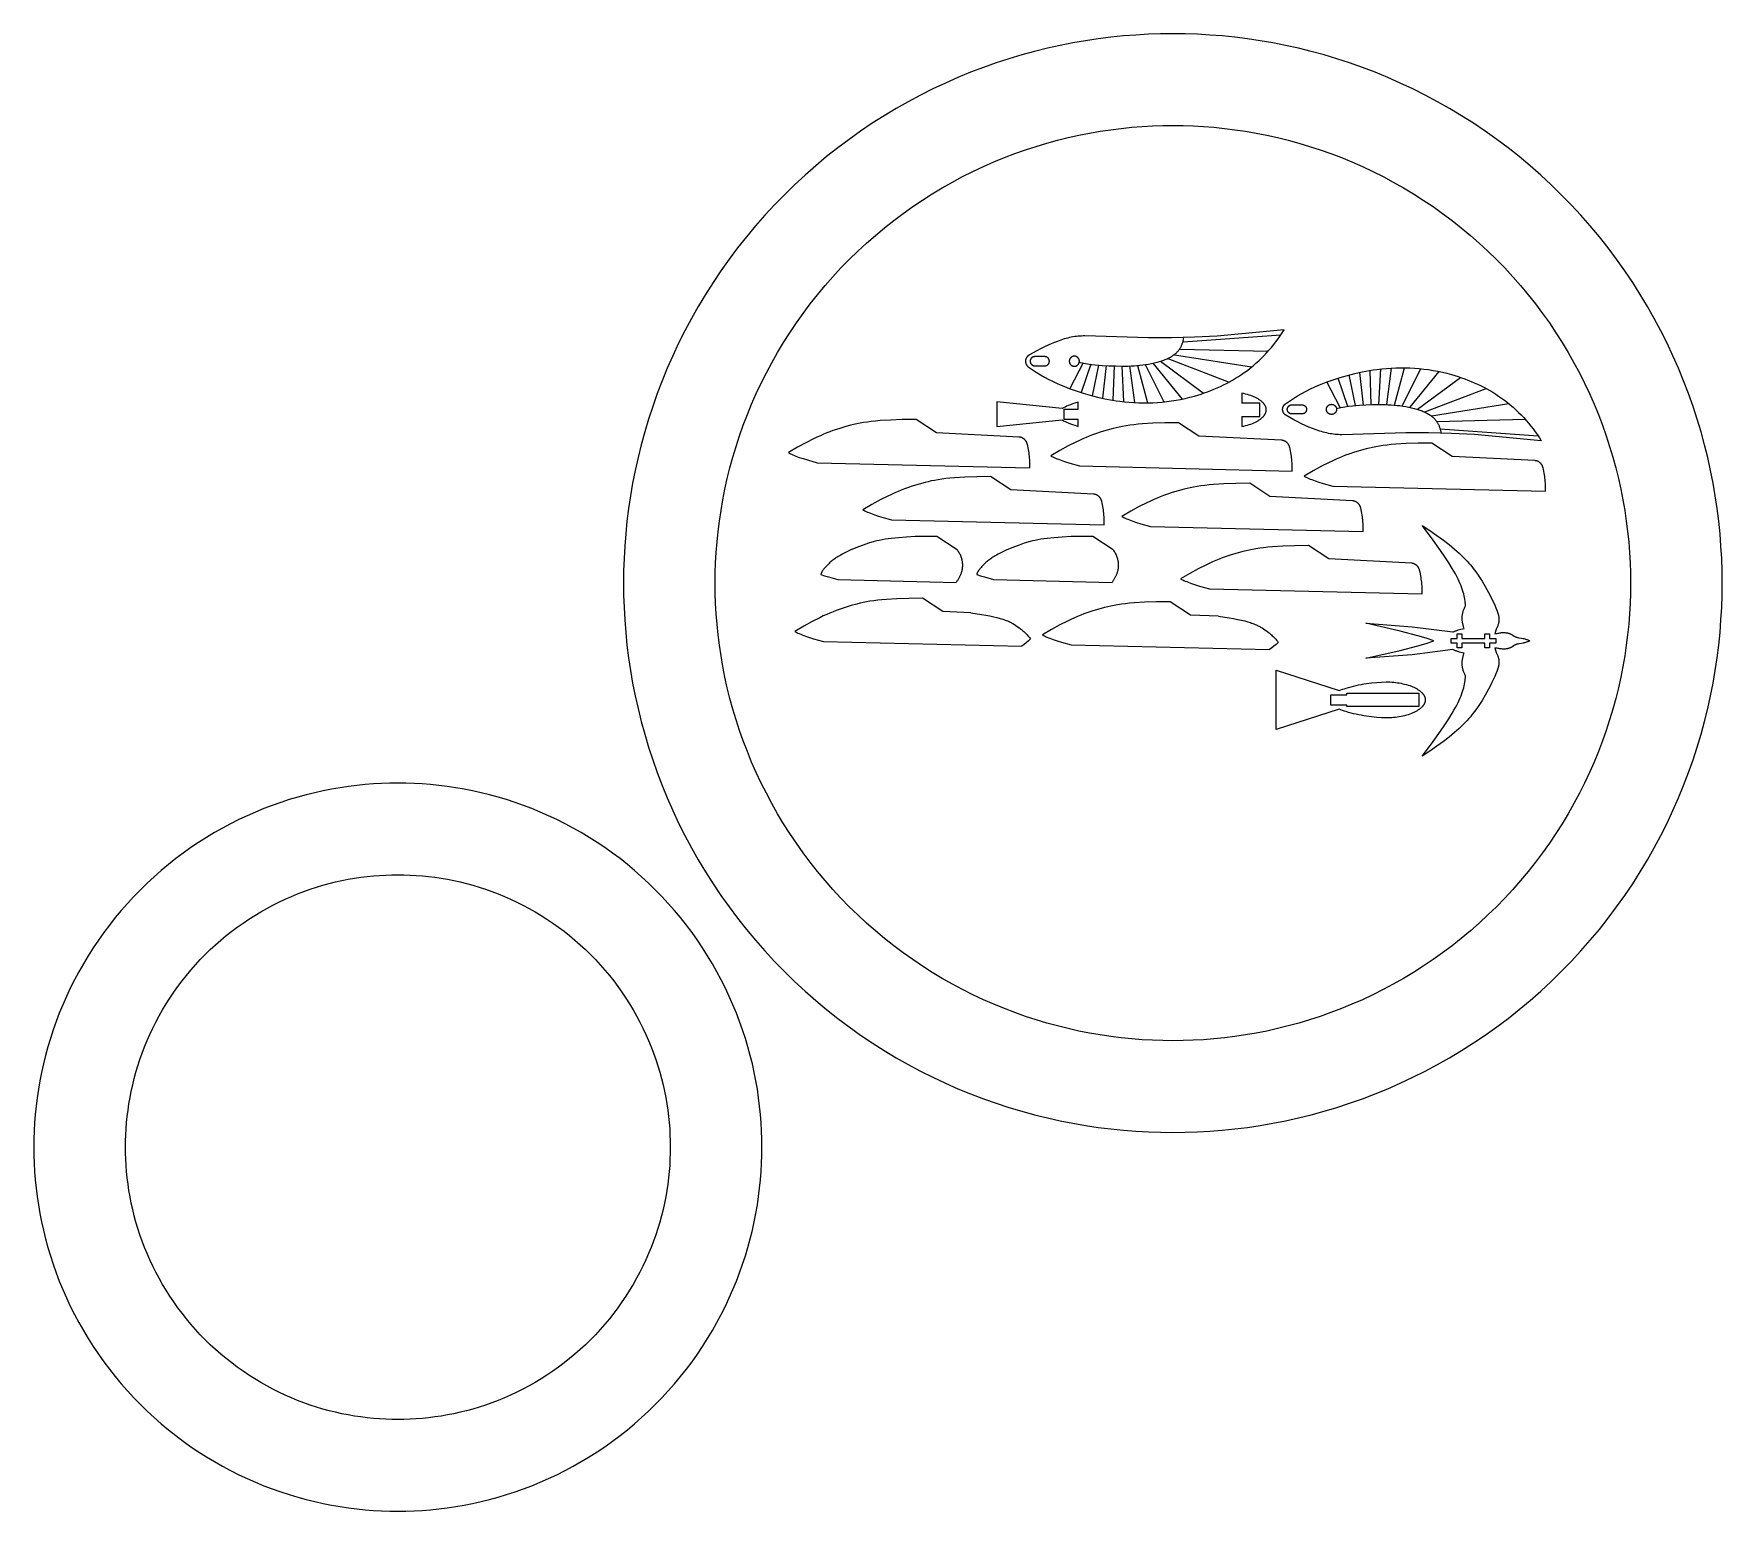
# Model space of a CAD drawing. Header units: millimetres. Extents: x -239 to 129, y -219 to 103.
import ezdxf

# ---------------------------------------------------------------- set-up
doc = ezdxf.new("R2010")
doc.units = ezdxf.units.MM
doc.header["$MEASUREMENT"] = 0
doc.layers.add('1mm Steel', color=18, linetype='Continuous', true_color=0x000000)

msp = doc.modelspace()

# ---------------------------------------------------------------- linework, layer by layer
at = {"layer": '1mm Steel'}
for points in [[(-110.6, -17), (-110.57, -19.66), (-110.48, -22.34), (-110.33, -25.04), (-110.12, -27.76), (-109.84, -30.5), (-109.49, -33.26), (-109.08, -36.02), (-108.6, -38.8), (-108.05, -41.58), (-107.43, -44.37), (-106.74, -47.17), (-105.98, -49.96), (-105.14, -52.76), (-104.23, -55.55), (-103.25, -58.33), (-102.19, -61.1), (-101.06, -63.86), (-99.85, -66.6), (-98.57, -69.32), (-97.22, -72.02), (-95.79, -74.7), (-94.29, -77.35), (-92.72, -79.97), (-91.07, -82.56), (-89.36, -85.11), (-87.57, -87.62), (-85.72, -90.09), (-83.81, -92.51), (-81.83, -94.89), (-79.78, -97.21), (-77.68, -99.49), (-75.51, -101.71), (-73.29, -103.88), (-71.01, -105.98), (-68.69, -108.03), (-66.31, -110.01), (-63.89, -111.92), (-61.42, -113.77), (-58.91, -115.56), (-56.36, -117.27), (-53.77, -118.92), (-51.15, -120.49), (-48.5, -121.99), (-45.82, -123.42), (-43.12, -124.77), (-40.4, -126.05), (-37.66, -127.26), (-34.9, -128.39), (-32.13, -129.45), (-29.35, -130.43), (-26.56, -131.34), (-23.76, -132.18), (-20.97, -132.94), (-18.17, -133.63), (-15.38, -134.25), (-12.6, -134.8), (-9.82, -135.28), (-7.06, -135.69), (-4.3, -136.04), (-1.56, -136.32), (1.16, -136.53), (3.86, -136.68), (6.54, -136.77), (9.2, -136.8), (11.86, -136.77), (14.54, -136.68), (17.24, -136.53), (19.96, -136.32), (22.7, -136.04), (25.46, -135.69), (28.22, -135.28), (31, -134.8), (33.78, -134.25), (36.57, -133.63), (39.37, -132.94), (42.16, -132.18), (44.96, -131.34), (47.75, -130.43), (50.53, -129.45), (53.3, -128.39), (56.06, -127.26), (58.8, -126.05), (61.52, -124.77), (64.22, -123.42), (66.9, -121.99), (69.55, -120.49), (72.17, -118.92), (74.76, -117.27), (77.31, -115.56), (79.82, -113.77), (82.29, -111.92), (84.71, -110.01), (87.09, -108.03), (89.41, -105.98), (91.69, -103.88), (93.91, -101.71), (96.08, -99.49), (98.18, -97.21), (100.23, -94.89), (102.21, -92.51), (104.12, -90.09), (105.97, -87.62), (107.76, -85.11), (109.47, -82.56), (111.12, -79.97), (112.69, -77.35), (114.19, -74.7), (115.62, -72.02), (116.97, -69.32), (118.25, -66.6), (119.46, -63.86), (120.59, -61.1), (121.65, -58.33), (122.63, -55.55), (123.54, -52.76), (124.38, -49.96), (125.14, -47.17), (125.83, -44.37), (126.45, -41.58), (127, -38.8), (127.48, -36.02), (127.89, -33.26), (128.24, -30.5), (128.52, -27.76), (128.73, -25.04), (128.88, -22.34), (128.97, -19.66), (129, -17), (128.97, -14.34), (128.88, -11.66), (128.73, -8.96), (128.52, -6.24), (128.24, -3.5), (127.89, -0.74), (127.48, 2.02), (127, 4.8), (126.45, 7.58), (125.83, 10.37), (125.14, 13.17), (124.38, 15.96), (123.54, 18.76), (122.63, 21.55), (121.65, 24.33), (120.59, 27.1), (119.46, 29.86), (118.25, 32.6), (116.97, 35.32), (115.62, 38.02), (114.19, 40.7), (112.69, 43.35), (111.12, 45.97), (109.47, 48.56), (107.76, 51.11), (105.97, 53.62), (104.12, 56.09), (102.21, 58.51), (100.23, 60.89), (98.18, 63.21), (96.08, 65.49), (93.91, 67.71), (91.69, 69.88), (89.41, 71.98), (87.09, 74.03), (84.71, 76.01), (82.29, 77.92), (79.82, 79.77), (77.31, 81.56), (74.76, 83.27), (72.17, 84.92), (69.55, 86.49), (66.9, 87.99), (64.22, 89.42), (61.52, 90.77), (58.8, 92.05), (56.06, 93.26), (53.3, 94.39), (50.53, 95.45), (47.75, 96.43), (44.96, 97.34), (42.16, 98.18), (39.37, 98.94), (36.57, 99.63), (33.78, 100.25), (31, 100.8), (28.22, 101.28), (25.46, 101.69), (22.7, 102.04), (19.96, 102.32), (17.24, 102.53), (14.54, 102.68), (11.86, 102.77), (9.2, 102.8), (6.54, 102.77), (3.86, 102.68), (1.16, 102.53), (-1.56, 102.32), (-4.3, 102.04), (-7.06, 101.69), (-9.82, 101.28), (-12.6, 100.8), (-15.38, 100.25), (-18.17, 99.63), (-20.97, 98.94), (-23.76, 98.18), (-26.56, 97.34), (-29.35, 96.43), (-32.13, 95.45), (-34.9, 94.39), (-37.66, 93.26), (-40.4, 92.05), (-43.12, 90.77), (-45.82, 89.42), (-48.5, 87.99), (-51.15, 86.49), (-53.77, 84.92), (-56.36, 83.27), (-58.91, 81.56), (-61.42, 79.77), (-63.89, 77.92), (-66.31, 76.01), (-68.69, 74.03), (-71.01, 71.98), (-73.29, 69.88), (-75.51, 67.71), (-77.68, 65.49), (-79.78, 63.21), (-81.83, 60.89), (-83.81, 58.51), (-85.72, 56.09), (-87.57, 53.62), (-89.36, 51.11), (-91.07, 48.56), (-92.72, 45.97), (-94.29, 43.35), (-95.79, 40.7), (-97.22, 38.02), (-98.57, 35.32), (-99.85, 32.6), (-101.06, 29.86), (-102.19, 27.1), (-103.25, 24.33), (-104.23, 21.55), (-105.14, 18.76), (-105.98, 15.96), (-106.74, 13.17), (-107.43, 10.37), (-108.05, 7.58), (-108.6, 4.8), (-109.08, 2.02), (-109.49, -0.74), (-109.84, -3.5), (-110.12, -6.24), (-110.33, -8.96), (-110.48, -11.66), (-110.57, -14.34)], [(-90.6, -17), (-90.58, -14.78), (-90.5, -12.55), (-90.37, -10.3), (-90.2, -8.03), (-89.96, -5.75), (-89.68, -3.46), (-89.33, -1.15), (-88.93, 1.16), (-88.48, 3.48), (-87.96, 5.8), (-87.38, 8.13), (-86.75, 10.46), (-86.05, 12.79), (-85.29, 15.11), (-84.47, 17.43), (-83.59, 19.74), (-82.65, 22.03), (-81.65, 24.32), (-80.58, 26.59), (-79.45, 28.84), (-78.26, 31.07), (-77.01, 33.28), (-75.7, 35.46), (-74.33, 37.61), (-72.9, 39.74), (-71.42, 41.83), (-69.88, 43.88), (-68.28, 45.9), (-66.63, 47.88), (-64.93, 49.82), (-63.17, 51.72), (-61.37, 53.57), (-59.52, 55.37), (-57.62, 57.13), (-55.68, 58.83), (-53.7, 60.48), (-51.68, 62.08), (-49.63, 63.62), (-47.54, 65.1), (-45.41, 66.53), (-43.26, 67.9), (-41.08, 69.21), (-38.87, 70.46), (-36.64, 71.65), (-34.39, 72.78), (-32.12, 73.85), (-29.83, 74.85), (-27.54, 75.79), (-25.23, 76.67), (-22.91, 77.49), (-20.59, 78.25), (-18.26, 78.95), (-15.93, 79.58), (-13.6, 80.16), (-11.28, 80.68), (-8.96, 81.13), (-6.65, 81.53), (-4.34, 81.88), (-2.05, 82.16), (0.23, 82.4), (2.5, 82.57), (4.75, 82.7), (6.98, 82.78), (9.2, 82.8), (11.42, 82.78), (13.65, 82.7), (15.9, 82.57), (18.17, 82.4), (20.45, 82.16), (22.74, 81.88), (25.05, 81.53), (27.36, 81.13), (29.68, 80.68), (32, 80.16), (34.33, 79.58), (36.66, 78.95), (38.99, 78.25), (41.31, 77.49), (43.63, 76.67), (45.94, 75.79), (48.23, 74.85), (50.52, 73.85), (52.79, 72.78), (55.04, 71.65), (57.27, 70.46), (59.48, 69.21), (61.66, 67.9), (63.81, 66.53), (65.94, 65.1), (68.03, 63.62), (70.08, 62.08), (72.1, 60.48), (74.08, 58.83), (76.02, 57.13), (77.92, 55.37), (79.77, 53.57), (81.57, 51.72), (83.33, 49.82), (85.03, 47.88), (86.68, 45.9), (88.28, 43.88), (89.82, 41.83), (91.3, 39.74), (92.73, 37.61), (94.1, 35.46), (95.41, 33.28), (96.66, 31.07), (97.85, 28.84), (98.98, 26.59), (100.05, 24.32), (101.05, 22.03), (101.99, 19.74), (102.87, 17.43), (103.69, 15.11), (104.45, 12.79), (105.15, 10.46), (105.78, 8.13), (106.36, 5.8), (106.88, 3.48), (107.33, 1.16), (107.73, -1.15), (108.08, -3.46), (108.36, -5.75), (108.6, -8.03), (108.77, -10.3), (108.9, -12.55), (108.98, -14.78), (109, -17), (108.98, -19.22), (108.9, -21.45), (108.77, -23.7), (108.6, -25.97), (108.36, -28.25), (108.08, -30.54), (107.73, -32.85), (107.33, -35.16), (106.88, -37.48), (106.36, -39.8), (105.78, -42.13), (105.15, -44.46), (104.45, -46.79), (103.69, -49.11), (102.87, -51.43), (101.99, -53.74), (101.05, -56.03), (100.05, -58.32), (98.98, -60.59), (97.85, -62.84), (96.66, -65.07), (95.41, -67.28), (94.1, -69.46), (92.73, -71.61), (91.3, -73.74), (89.82, -75.83), (88.28, -77.88), (86.68, -79.9), (85.03, -81.88), (83.33, -83.82), (81.57, -85.72), (79.77, -87.57), (77.92, -89.37), (76.02, -91.13), (74.08, -92.83), (72.1, -94.48), (70.08, -96.08), (68.03, -97.62), (65.94, -99.1), (63.81, -100.53), (61.66, -101.9), (59.48, -103.21), (57.27, -104.46), (55.04, -105.65), (52.79, -106.78), (50.52, -107.85), (48.23, -108.85), (45.94, -109.79), (43.63, -110.67), (41.31, -111.49), (38.99, -112.25), (36.66, -112.95), (34.33, -113.58), (32, -114.16), (29.68, -114.68), (27.36, -115.13), (25.05, -115.53), (22.74, -115.88), (20.45, -116.16), (18.17, -116.4), (15.9, -116.57), (13.65, -116.7), (11.42, -116.78), (9.2, -116.8), (6.98, -116.78), (4.75, -116.7), (2.5, -116.57), (0.23, -116.4), (-2.05, -116.16), (-4.34, -115.88), (-6.65, -115.53), (-8.96, -115.13), (-11.28, -114.68), (-13.6, -114.16), (-15.93, -113.58), (-18.26, -112.95), (-20.59, -112.25), (-22.91, -111.49), (-25.23, -110.67), (-27.54, -109.79), (-29.83, -108.85), (-32.12, -107.85), (-34.39, -106.78), (-36.64, -105.65), (-38.87, -104.46), (-41.08, -103.21), (-43.26, -101.9), (-45.41, -100.53), (-47.54, -99.1), (-49.63, -97.62), (-51.68, -96.08), (-53.7, -94.48), (-55.68, -92.83), (-57.62, -91.13), (-59.52, -89.37), (-61.37, -87.57), (-63.17, -85.72), (-64.93, -83.82), (-66.63, -81.88), (-68.28, -79.9), (-69.88, -77.88), (-71.42, -75.83), (-72.9, -73.74), (-74.33, -71.61), (-75.7, -69.46), (-77.01, -67.28), (-78.26, -65.07), (-79.45, -62.84), (-80.58, -60.59), (-81.65, -58.32), (-82.65, -56.03), (-83.59, -53.74), (-84.47, -51.43), (-85.29, -49.11), (-86.05, -46.79), (-86.75, -44.46), (-87.38, -42.13), (-87.96, -39.8), (-88.48, -37.48), (-88.93, -35.16), (-89.33, -32.85), (-89.68, -30.54), (-89.96, -28.25), (-90.2, -25.97), (-90.37, -23.7), (-90.5, -21.45), (-90.58, -19.22)], [(-18.73, 32.39), (-20.92, 32.39), (-20.94, 32.39), (-20.96, 32.39), (-20.99, 32.39), (-21.01, 32.38), (-21.03, 32.38), (-21.06, 32.38), (-21.08, 32.38), (-21.1, 32.37), (-21.13, 32.37), (-21.15, 32.36), (-21.17, 32.36), (-21.2, 32.35), (-21.22, 32.34), (-21.24, 32.33), (-21.27, 32.33), (-21.29, 32.32), (-21.31, 32.31), (-21.33, 32.3), (-21.36, 32.29), (-21.38, 32.28), (-21.4, 32.26), (-21.42, 32.25), (-21.45, 32.24), (-21.47, 32.22), (-21.49, 32.21), (-21.51, 32.2), (-21.53, 32.18), (-21.55, 32.16), (-21.57, 32.15), (-21.59, 32.13), (-21.61, 32.11), (-21.63, 32.09), (-21.65, 32.08), (-21.66, 32.06), (-21.68, 32.04), (-21.7, 32.02), (-21.71, 32), (-21.73, 31.98), (-21.74, 31.96), (-21.76, 31.93), (-21.77, 31.91), (-21.78, 31.89), (-21.8, 31.87), (-21.81, 31.85), (-21.82, 31.82), (-21.83, 31.8), (-21.84, 31.78), (-21.85, 31.76), (-21.86, 31.73), (-21.87, 31.71), (-21.87, 31.69), (-21.88, 31.66), (-21.89, 31.64), (-21.89, 31.62), (-21.9, 31.59), (-21.9, 31.57), (-21.91, 31.55), (-21.91, 31.52), (-21.91, 31.5), (-21.92, 31.48), (-21.92, 31.45), (-21.92, 31.43), (-21.92, 31.41), (-21.92, 31.39), (-21.92, 31.37), (-21.92, 31.34), (-21.92, 31.32), (-21.92, 31.3), (-21.91, 31.27), (-21.91, 31.25), (-21.91, 31.23), (-21.9, 31.21), (-21.9, 31.18), (-21.89, 31.16), (-21.89, 31.14), (-21.88, 31.11), (-21.87, 31.09), (-21.87, 31.07), (-21.86, 31.04), (-21.85, 31.02), (-21.84, 31), (-21.83, 30.97), (-21.82, 30.95), (-21.81, 30.93), (-21.8, 30.91), (-21.78, 30.88), (-21.77, 30.86), (-21.76, 30.84), (-21.74, 30.82), (-21.73, 30.8), (-21.71, 30.78), (-21.7, 30.76), (-21.68, 30.74), (-21.66, 30.72), (-21.65, 30.7), (-21.63, 30.68), (-21.61, 30.66), (-21.59, 30.64), (-21.57, 30.63), (-21.55, 30.61), (-21.53, 30.6), (-21.51, 30.58), (-21.49, 30.57), (-21.47, 30.55), (-21.45, 30.54), (-21.42, 30.52), (-21.4, 30.51), (-21.38, 30.5), (-21.36, 30.49), (-21.33, 30.48), (-21.31, 30.47), (-21.29, 30.46), (-21.27, 30.45), (-21.24, 30.44), (-21.22, 30.43), (-21.2, 30.43), (-21.17, 30.42), (-21.15, 30.41), (-21.13, 30.41), (-21.1, 30.4), (-21.08, 30.4), (-21.06, 30.4), (-21.03, 30.39), (-21.01, 30.39), (-20.99, 30.39), (-20.96, 30.39), (-20.94, 30.39), (-20.92, 30.39), (-18.73, 30.39), (-18.71, 30.39), (-18.68, 30.39), (-18.66, 30.39), (-18.64, 30.39), (-18.62, 30.39), (-18.59, 30.4), (-18.57, 30.4), (-18.55, 30.4), (-18.52, 30.41), (-18.5, 30.41), (-18.48, 30.42), (-18.45, 30.43), (-18.43, 30.43), (-18.41, 30.44), (-18.38, 30.45), (-18.36, 30.46), (-18.34, 30.47), (-18.31, 30.48), (-18.29, 30.49), (-18.27, 30.5), (-18.25, 30.51), (-18.22, 30.52), (-18.2, 30.54), (-18.18, 30.55), (-18.16, 30.57), (-18.14, 30.58), (-18.12, 30.6), (-18.1, 30.61), (-18.08, 30.63), (-18.06, 30.64), (-18.04, 30.66), (-18.02, 30.68), (-18, 30.7), (-17.99, 30.72), (-17.97, 30.74), (-17.95, 30.76), (-17.94, 30.78), (-17.92, 30.8), (-17.91, 30.82), (-17.89, 30.84), (-17.88, 30.86), (-17.86, 30.88), (-17.85, 30.91), (-17.84, 30.93), (-17.83, 30.95), (-17.82, 30.97), (-17.81, 31), (-17.8, 31.02), (-17.79, 31.04), (-17.78, 31.07), (-17.77, 31.09), (-17.77, 31.11), (-17.76, 31.14), (-17.75, 31.16), (-17.75, 31.18), (-17.74, 31.21), (-17.74, 31.23), (-17.74, 31.25), (-17.73, 31.27), (-17.73, 31.3), (-17.73, 31.32), (-17.73, 31.34), (-17.73, 31.37), (-17.73, 31.39), (-17.73, 31.41), (-17.73, 31.43), (-17.73, 31.45), (-17.73, 31.48), (-17.73, 31.5), (-17.74, 31.52), (-17.74, 31.55), (-17.74, 31.57), (-17.75, 31.59), (-17.75, 31.62), (-17.76, 31.64), (-17.77, 31.66), (-17.77, 31.69), (-17.78, 31.71), (-17.79, 31.73), (-17.8, 31.76), (-17.81, 31.78), (-17.82, 31.8), (-17.83, 31.82), (-17.84, 31.85), (-17.85, 31.87), (-17.86, 31.89), (-17.88, 31.91), (-17.89, 31.93), (-17.91, 31.96), (-17.92, 31.98), (-17.94, 32), (-17.95, 32.02), (-17.97, 32.04), (-17.99, 32.06), (-18, 32.08), (-18.02, 32.09), (-18.04, 32.11), (-18.06, 32.13), (-18.08, 32.15), (-18.1, 32.16), (-18.12, 32.18), (-18.14, 32.2), (-18.16, 32.21), (-18.18, 32.22), (-18.2, 32.24), (-18.22, 32.25), (-18.25, 32.26), (-18.27, 32.28), (-18.29, 32.29), (-18.31, 32.3), (-18.34, 32.31), (-18.36, 32.32), (-18.38, 32.33), (-18.41, 32.33), (-18.43, 32.34), (-18.45, 32.35), (-18.48, 32.36), (-18.5, 32.36), (-18.52, 32.37), (-18.55, 32.37), (-18.57, 32.38), (-18.59, 32.38), (-18.62, 32.38), (-18.64, 32.38), (-18.66, 32.39), (-18.68, 32.39), (-18.71, 32.39)], [(-12.29, 32.49), (-12.31, 32.49), (-12.33, 32.49), (-12.36, 32.49), (-12.38, 32.48), (-12.41, 32.48), (-12.43, 32.48), (-12.46, 32.47), (-12.49, 32.47), (-12.51, 32.46), (-12.54, 32.46), (-12.56, 32.45), (-12.59, 32.45), (-12.61, 32.44), (-12.64, 32.43), (-12.66, 32.42), (-12.69, 32.41), (-12.72, 32.4), (-12.74, 32.39), (-12.77, 32.38), (-12.79, 32.36), (-12.81, 32.35), (-12.84, 32.34), (-12.86, 32.32), (-12.89, 32.31), (-12.91, 32.29), (-12.93, 32.28), (-12.96, 32.26), (-12.98, 32.24), (-13, 32.22), (-13.02, 32.2), (-13.04, 32.19), (-13.06, 32.17), (-13.08, 32.15), (-13.1, 32.12), (-13.12, 32.1), (-13.14, 32.08), (-13.16, 32.06), (-13.17, 32.04), (-13.19, 32.01), (-13.21, 31.99), (-13.22, 31.97), (-13.24, 31.94), (-13.25, 31.92), (-13.26, 31.89), (-13.27, 31.87), (-13.29, 31.84), (-13.3, 31.82), (-13.31, 31.79), (-13.32, 31.77), (-13.33, 31.74), (-13.34, 31.72), (-13.34, 31.69), (-13.35, 31.66), (-13.36, 31.64), (-13.36, 31.61), (-13.37, 31.59), (-13.37, 31.56), (-13.38, 31.54), (-13.38, 31.51), (-13.38, 31.49), (-13.38, 31.46), (-13.38, 31.44), (-13.38, 31.41), (-13.39, 31.39), (-13.38, 31.36), (-13.38, 31.34), (-13.38, 31.31), (-13.38, 31.29), (-13.38, 31.26), (-13.38, 31.24), (-13.37, 31.21), (-13.37, 31.19), (-13.36, 31.16), (-13.36, 31.14), (-13.35, 31.11), (-13.34, 31.09), (-13.34, 31.06), (-13.33, 31.03), (-13.32, 31.01), (-13.31, 30.98), (-13.3, 30.96), (-13.29, 30.93), (-13.27, 30.91), (-13.26, 30.88), (-13.25, 30.86), (-13.24, 30.83), (-13.22, 30.81), (-13.21, 30.79), (-13.19, 30.76), (-13.17, 30.74), (-13.16, 30.72), (-13.14, 30.69), (-13.12, 30.67), (-13.1, 30.65), (-13.08, 30.63), (-13.06, 30.61), (-13.04, 30.59), (-13.02, 30.57), (-13, 30.55), (-12.98, 30.53), (-12.96, 30.52), (-12.93, 30.5), (-12.91, 30.48), (-12.89, 30.47), (-12.86, 30.45), (-12.84, 30.44), (-12.81, 30.42), (-12.79, 30.41), (-12.77, 30.4), (-12.74, 30.39), (-12.72, 30.38), (-12.69, 30.36), (-12.66, 30.36), (-12.64, 30.35), (-12.61, 30.34), (-12.59, 30.33), (-12.56, 30.32), (-12.54, 30.32), (-12.51, 30.31), (-12.49, 30.31), (-12.46, 30.3), (-12.43, 30.3), (-12.41, 30.29), (-12.38, 30.29), (-12.36, 30.29), (-12.33, 30.29), (-12.31, 30.29), (-12.29, 30.29), (-12.26, 30.29), (-12.24, 30.29), (-12.21, 30.29), (-12.19, 30.29), (-12.16, 30.29), (-12.14, 30.3), (-12.11, 30.3), (-12.09, 30.31), (-12.06, 30.31), (-12.03, 30.32), (-12.01, 30.32), (-11.98, 30.33), (-11.96, 30.34), (-11.93, 30.35), (-11.91, 30.36), (-11.88, 30.36), (-11.85, 30.38), (-11.83, 30.39), (-11.8, 30.4), (-11.78, 30.41), (-11.76, 30.42), (-11.73, 30.44), (-11.71, 30.45), (-11.68, 30.47), (-11.66, 30.48), (-11.64, 30.5), (-11.61, 30.52), (-11.59, 30.53), (-11.57, 30.55), (-11.55, 30.57), (-11.53, 30.59), (-11.51, 30.61), (-11.49, 30.63), (-11.47, 30.65), (-11.45, 30.67), (-11.43, 30.69), (-11.41, 30.72), (-11.4, 30.74), (-11.38, 30.76), (-11.36, 30.79), (-11.35, 30.81), (-11.33, 30.83), (-11.32, 30.86), (-11.31, 30.88), (-11.3, 30.91), (-11.28, 30.93), (-11.27, 30.96), (-11.26, 30.98), (-11.25, 31.01), (-11.24, 31.03), (-11.24, 31.06), (-11.23, 31.09), (-11.22, 31.11), (-11.21, 31.14), (-11.21, 31.16), (-11.2, 31.19), (-11.2, 31.21), (-11.2, 31.24), (-11.19, 31.26), (-11.19, 31.29), (-11.19, 31.31), (-11.19, 31.34), (-11.19, 31.36), (-11.19, 31.39), (-11.19, 31.41), (-11.19, 31.44), (-11.19, 31.46), (-11.19, 31.49), (-11.19, 31.51), (-11.2, 31.54), (-11.2, 31.56), (-11.2, 31.59), (-11.21, 31.61), (-11.21, 31.64), (-11.22, 31.66), (-11.23, 31.69), (-11.24, 31.72), (-11.24, 31.74), (-11.25, 31.77), (-11.26, 31.79), (-11.27, 31.82), (-11.28, 31.84), (-11.3, 31.87), (-11.31, 31.89), (-11.32, 31.92), (-11.33, 31.94), (-11.35, 31.97), (-11.36, 31.99), (-11.38, 32.01), (-11.4, 32.04), (-11.41, 32.06), (-11.43, 32.08), (-11.45, 32.1), (-11.47, 32.12), (-11.49, 32.15), (-11.51, 32.17), (-11.53, 32.19), (-11.55, 32.2), (-11.57, 32.22), (-11.59, 32.24), (-11.61, 32.26), (-11.64, 32.28), (-11.66, 32.29), (-11.68, 32.31), (-11.71, 32.32), (-11.73, 32.34), (-11.76, 32.35), (-11.78, 32.36), (-11.8, 32.38), (-11.83, 32.39), (-11.85, 32.4), (-11.88, 32.41), (-11.91, 32.42), (-11.93, 32.43), (-11.96, 32.44), (-11.98, 32.45), (-12.01, 32.45), (-12.03, 32.46), (-12.06, 32.46), (-12.09, 32.47), (-12.11, 32.47), (-12.14, 32.48), (-12.16, 32.48), (-12.19, 32.48), (-12.21, 32.49), (-12.24, 32.49), (-12.26, 32.49)], [(37.35, 19.89), (35.16, 19.89), (35.13, 19.89), (35.11, 19.89), (35.09, 19.89), (35.07, 19.89), (35.04, 19.89), (35.02, 19.9), (35, 19.9), (34.97, 19.9), (34.95, 19.91), (34.93, 19.91), (34.9, 19.92), (34.88, 19.92), (34.86, 19.93), (34.83, 19.94), (34.81, 19.95), (34.79, 19.96), (34.76, 19.97), (34.74, 19.98), (34.72, 19.99), (34.7, 20), (34.67, 20.01), (34.65, 20.02), (34.63, 20.04), (34.61, 20.05), (34.59, 20.06), (34.57, 20.08), (34.55, 20.09), (34.53, 20.11), (34.51, 20.13), (34.49, 20.14), (34.47, 20.16), (34.45, 20.18), (34.43, 20.2), (34.41, 20.22), (34.4, 20.24), (34.38, 20.26), (34.36, 20.28), (34.35, 20.3), (34.33, 20.32), (34.32, 20.34), (34.31, 20.36), (34.29, 20.38), (34.28, 20.4), (34.27, 20.43), (34.26, 20.45), (34.25, 20.47), (34.24, 20.49), (34.23, 20.52), (34.22, 20.54), (34.21, 20.56), (34.2, 20.59), (34.19, 20.61), (34.19, 20.63), (34.18, 20.66), (34.18, 20.68), (34.17, 20.7), (34.17, 20.73), (34.17, 20.75), (34.16, 20.77), (34.16, 20.8), (34.16, 20.82), (34.16, 20.84), (34.16, 20.86), (34.16, 20.89), (34.16, 20.91), (34.16, 20.93), (34.16, 20.95), (34.16, 20.98), (34.16, 21), (34.17, 21.02), (34.17, 21.04), (34.17, 21.07), (34.18, 21.09), (34.18, 21.11), (34.19, 21.14), (34.19, 21.16), (34.2, 21.18), (34.21, 21.21), (34.22, 21.23), (34.23, 21.25), (34.24, 21.28), (34.25, 21.3), (34.26, 21.32), (34.27, 21.35), (34.28, 21.37), (34.29, 21.39), (34.31, 21.41), (34.32, 21.43), (34.33, 21.45), (34.35, 21.48), (34.36, 21.5), (34.38, 21.52), (34.4, 21.54), (34.41, 21.56), (34.43, 21.57), (34.45, 21.59), (34.47, 21.61), (34.49, 21.63), (34.51, 21.65), (34.53, 21.66), (34.55, 21.68), (34.57, 21.69), (34.59, 21.71), (34.61, 21.72), (34.63, 21.74), (34.65, 21.75), (34.67, 21.76), (34.7, 21.77), (34.72, 21.79), (34.74, 21.8), (34.76, 21.81), (34.79, 21.82), (34.81, 21.82), (34.83, 21.83), (34.86, 21.84), (34.88, 21.85), (34.9, 21.85), (34.93, 21.86), (34.95, 21.86), (34.97, 21.87), (35, 21.87), (35.02, 21.88), (35.04, 21.88), (35.07, 21.88), (35.09, 21.88), (35.11, 21.88), (35.13, 21.89), (35.16, 21.89), (37.35, 21.89), (37.37, 21.89), (37.39, 21.88), (37.42, 21.88), (37.44, 21.88), (37.46, 21.88), (37.48, 21.88), (37.51, 21.87), (37.53, 21.87), (37.55, 21.86), (37.58, 21.86), (37.6, 21.85), (37.62, 21.85), (37.65, 21.84), (37.67, 21.83), (37.69, 21.82), (37.72, 21.82), (37.74, 21.81), (37.76, 21.8), (37.78, 21.79), (37.81, 21.77), (37.83, 21.76), (37.85, 21.75), (37.87, 21.74), (37.9, 21.72), (37.92, 21.71), (37.94, 21.69), (37.96, 21.68), (37.98, 21.66), (38, 21.65), (38.02, 21.63), (38.04, 21.61), (38.06, 21.59), (38.07, 21.57), (38.09, 21.56), (38.11, 21.54), (38.12, 21.52), (38.14, 21.5), (38.16, 21.48), (38.17, 21.45), (38.19, 21.43), (38.2, 21.41), (38.21, 21.39), (38.22, 21.37), (38.24, 21.35), (38.25, 21.32), (38.26, 21.3), (38.27, 21.28), (38.28, 21.25), (38.29, 21.23), (38.29, 21.21), (38.3, 21.18), (38.31, 21.16), (38.32, 21.14), (38.32, 21.11), (38.33, 21.09), (38.33, 21.07), (38.34, 21.04), (38.34, 21.02), (38.34, 21), (38.34, 20.98), (38.35, 20.95), (38.35, 20.93), (38.35, 20.91), (38.35, 20.89), (38.35, 20.86), (38.35, 20.84), (38.35, 20.82), (38.34, 20.8), (38.34, 20.77), (38.34, 20.75), (38.34, 20.73), (38.33, 20.7), (38.33, 20.68), (38.32, 20.66), (38.32, 20.63), (38.31, 20.61), (38.3, 20.59), (38.29, 20.56), (38.29, 20.54), (38.28, 20.52), (38.27, 20.49), (38.26, 20.47), (38.25, 20.45), (38.24, 20.43), (38.22, 20.4), (38.21, 20.38), (38.2, 20.36), (38.19, 20.34), (38.17, 20.32), (38.16, 20.3), (38.14, 20.28), (38.12, 20.26), (38.11, 20.24), (38.09, 20.22), (38.07, 20.2), (38.06, 20.18), (38.04, 20.16), (38.02, 20.14), (38, 20.13), (37.98, 20.11), (37.96, 20.09), (37.94, 20.08), (37.92, 20.06), (37.9, 20.05), (37.87, 20.04), (37.85, 20.02), (37.83, 20.01), (37.81, 20), (37.78, 19.99), (37.76, 19.98), (37.74, 19.97), (37.72, 19.96), (37.69, 19.95), (37.67, 19.94), (37.65, 19.93), (37.62, 19.92), (37.6, 19.92), (37.58, 19.91), (37.55, 19.91), (37.53, 19.9), (37.51, 19.9), (37.48, 19.9), (37.46, 19.89), (37.44, 19.89), (37.42, 19.89), (37.39, 19.89), (37.37, 19.89)], [(43.79, 19.79), (43.77, 19.79), (43.74, 19.79), (43.72, 19.79), (43.69, 19.79), (43.67, 19.79), (43.64, 19.8), (43.62, 19.8), (43.59, 19.8), (43.57, 19.81), (43.54, 19.81), (43.51, 19.82), (43.49, 19.83), (43.46, 19.84), (43.44, 19.84), (43.41, 19.85), (43.39, 19.86), (43.36, 19.87), (43.34, 19.88), (43.31, 19.9), (43.29, 19.91), (43.26, 19.92), (43.24, 19.94), (43.21, 19.95), (43.19, 19.97), (43.17, 19.98), (43.14, 20), (43.12, 20.01), (43.1, 20.03), (43.08, 20.05), (43.05, 20.07), (43.03, 20.09), (43.01, 20.11), (42.99, 20.13), (42.97, 20.15), (42.96, 20.17), (42.94, 20.19), (42.92, 20.21), (42.9, 20.24), (42.89, 20.26), (42.87, 20.28), (42.86, 20.31), (42.84, 20.33), (42.83, 20.36), (42.81, 20.38), (42.8, 20.41), (42.79, 20.43), (42.78, 20.46), (42.77, 20.48), (42.76, 20.51), (42.75, 20.53), (42.74, 20.56), (42.73, 20.58), (42.73, 20.61), (42.72, 20.63), (42.71, 20.66), (42.71, 20.69), (42.7, 20.71), (42.7, 20.74), (42.7, 20.76), (42.7, 20.79), (42.69, 20.81), (42.69, 20.84), (42.69, 20.86), (42.69, 20.89), (42.69, 20.91), (42.69, 20.93), (42.69, 20.96), (42.7, 20.98), (42.7, 21.01), (42.7, 21.04), (42.7, 21.06), (42.71, 21.09), (42.71, 21.11), (42.72, 21.14), (42.73, 21.16), (42.73, 21.19), (42.74, 21.21), (42.75, 21.24), (42.76, 21.27), (42.77, 21.29), (42.78, 21.32), (42.79, 21.34), (42.8, 21.37), (42.81, 21.39), (42.83, 21.42), (42.84, 21.44), (42.86, 21.46), (42.87, 21.49), (42.89, 21.51), (42.9, 21.53), (42.92, 21.56), (42.94, 21.58), (42.96, 21.6), (42.97, 21.62), (42.99, 21.64), (43.01, 21.66), (43.03, 21.68), (43.05, 21.7), (43.08, 21.72), (43.1, 21.74), (43.12, 21.76), (43.14, 21.77), (43.17, 21.79), (43.19, 21.81), (43.21, 21.82), (43.24, 21.84), (43.26, 21.85), (43.29, 21.86), (43.31, 21.88), (43.34, 21.89), (43.36, 21.9), (43.39, 21.91), (43.41, 21.92), (43.44, 21.93), (43.46, 21.94), (43.49, 21.94), (43.51, 21.95), (43.54, 21.96), (43.57, 21.96), (43.59, 21.97), (43.62, 21.97), (43.64, 21.98), (43.67, 21.98), (43.69, 21.98), (43.72, 21.98), (43.74, 21.98), (43.77, 21.99), (43.79, 21.99), (43.82, 21.99), (43.84, 21.98), (43.86, 21.98), (43.89, 21.98), (43.91, 21.98), (43.94, 21.98), (43.97, 21.97), (43.99, 21.97), (44.02, 21.96), (44.04, 21.96), (44.07, 21.95), (44.09, 21.94), (44.12, 21.94), (44.14, 21.93), (44.17, 21.92), (44.2, 21.91), (44.22, 21.9), (44.25, 21.89), (44.27, 21.88), (44.3, 21.86), (44.32, 21.85), (44.34, 21.84), (44.37, 21.82), (44.39, 21.81), (44.42, 21.79), (44.44, 21.77), (44.46, 21.76), (44.48, 21.74), (44.51, 21.72), (44.53, 21.7), (44.55, 21.68), (44.57, 21.66), (44.59, 21.64), (44.61, 21.62), (44.63, 21.6), (44.64, 21.58), (44.66, 21.56), (44.68, 21.53), (44.7, 21.51), (44.71, 21.49), (44.73, 21.46), (44.74, 21.44), (44.75, 21.42), (44.77, 21.39), (44.78, 21.37), (44.79, 21.34), (44.8, 21.32), (44.81, 21.29), (44.82, 21.27), (44.83, 21.24), (44.84, 21.21), (44.85, 21.19), (44.86, 21.16), (44.86, 21.14), (44.87, 21.11), (44.87, 21.09), (44.88, 21.06), (44.88, 21.04), (44.88, 21.01), (44.89, 20.98), (44.89, 20.96), (44.89, 20.93), (44.89, 20.91), (44.89, 20.89), (44.89, 20.86), (44.89, 20.84), (44.89, 20.81), (44.89, 20.79), (44.88, 20.76), (44.88, 20.74), (44.88, 20.71), (44.87, 20.69), (44.87, 20.66), (44.86, 20.63), (44.86, 20.61), (44.85, 20.58), (44.84, 20.56), (44.83, 20.53), (44.82, 20.51), (44.81, 20.48), (44.8, 20.46), (44.79, 20.43), (44.78, 20.41), (44.77, 20.38), (44.75, 20.36), (44.74, 20.33), (44.73, 20.31), (44.71, 20.28), (44.7, 20.26), (44.68, 20.24), (44.66, 20.21), (44.64, 20.19), (44.63, 20.17), (44.61, 20.15), (44.59, 20.13), (44.57, 20.11), (44.55, 20.09), (44.53, 20.07), (44.51, 20.05), (44.48, 20.03), (44.46, 20.01), (44.44, 20), (44.42, 19.98), (44.39, 19.97), (44.37, 19.95), (44.34, 19.94), (44.32, 19.92), (44.3, 19.91), (44.27, 19.9), (44.25, 19.88), (44.22, 19.87), (44.2, 19.86), (44.17, 19.85), (44.14, 19.84), (44.12, 19.84), (44.09, 19.83), (44.07, 19.82), (44.04, 19.81), (44.02, 19.81), (43.99, 19.8), (43.97, 19.8), (43.94, 19.8), (43.91, 19.79), (43.89, 19.79), (43.86, 19.79), (43.84, 19.79), (43.82, 19.79)], [(-239.2, -140), (-239.18, -141.76), (-239.12, -143.54), (-239.02, -145.33), (-238.88, -147.13), (-238.69, -148.95), (-238.47, -150.77), (-238.19, -152.61), (-237.87, -154.45), (-237.51, -156.29), (-237.1, -158.14), (-236.64, -160), (-236.14, -161.85), (-235.58, -163.7), (-234.98, -165.55), (-234.33, -167.39), (-233.63, -169.23), (-232.88, -171.05), (-232.08, -172.87), (-231.23, -174.68), (-230.33, -176.47), (-229.38, -178.24), (-228.39, -180), (-227.35, -181.73), (-226.26, -183.45), (-225.12, -185.14), (-223.94, -186.8), (-222.71, -188.44), (-221.44, -190.05), (-220.13, -191.62), (-218.77, -193.16), (-217.38, -194.67), (-215.94, -196.14), (-214.47, -197.58), (-212.96, -198.97), (-211.42, -200.33), (-209.85, -201.64), (-208.24, -202.91), (-206.6, -204.14), (-204.94, -205.32), (-203.25, -206.46), (-201.53, -207.55), (-199.8, -208.59), (-198.04, -209.58), (-196.27, -210.53), (-194.48, -211.43), (-192.67, -212.28), (-190.85, -213.08), (-189.03, -213.83), (-187.19, -214.53), (-185.35, -215.18), (-183.5, -215.78), (-181.65, -216.34), (-179.8, -216.84), (-177.94, -217.3), (-176.09, -217.71), (-174.25, -218.07), (-172.41, -218.39), (-170.57, -218.67), (-168.75, -218.89), (-166.93, -219.08), (-165.13, -219.22), (-163.34, -219.32), (-161.56, -219.38), (-159.8, -219.4), (-158.04, -219.38), (-156.26, -219.32), (-154.47, -219.22), (-152.67, -219.08), (-150.85, -218.89), (-149.03, -218.67), (-147.19, -218.39), (-145.35, -218.07), (-143.51, -217.71), (-141.66, -217.3), (-139.8, -216.84), (-137.95, -216.34), (-136.1, -215.78), (-134.25, -215.18), (-132.41, -214.53), (-130.57, -213.83), (-128.75, -213.08), (-126.93, -212.28), (-125.12, -211.43), (-123.33, -210.53), (-121.56, -209.58), (-119.8, -208.59), (-118.07, -207.55), (-116.35, -206.46), (-114.66, -205.32), (-113, -204.14), (-111.36, -202.91), (-109.75, -201.64), (-108.18, -200.33), (-106.64, -198.97), (-105.13, -197.58), (-103.66, -196.14), (-102.22, -194.67), (-100.83, -193.16), (-99.47, -191.62), (-98.16, -190.05), (-96.89, -188.44), (-95.66, -186.8), (-94.48, -185.14), (-93.34, -183.45), (-92.25, -181.73), (-91.21, -180), (-90.22, -178.24), (-89.27, -176.47), (-88.37, -174.68), (-87.52, -172.87), (-86.72, -171.05), (-85.97, -169.23), (-85.27, -167.39), (-84.62, -165.55), (-84.02, -163.7), (-83.46, -161.85), (-82.96, -160), (-82.5, -158.14), (-82.09, -156.29), (-81.73, -154.45), (-81.41, -152.61), (-81.13, -150.77), (-80.91, -148.95), (-80.72, -147.13), (-80.58, -145.33), (-80.48, -143.54), (-80.42, -141.76), (-80.4, -140), (-80.42, -138.24), (-80.48, -136.46), (-80.58, -134.67), (-80.72, -132.87), (-80.91, -131.05), (-81.13, -129.23), (-81.41, -127.39), (-81.73, -125.55), (-82.09, -123.71), (-82.5, -121.86), (-82.96, -120), (-83.46, -118.15), (-84.02, -116.3), (-84.62, -114.45), (-85.27, -112.61), (-85.97, -110.77), (-86.72, -108.95), (-87.52, -107.13), (-88.37, -105.32), (-89.27, -103.53), (-90.22, -101.76), (-91.21, -100), (-92.25, -98.27), (-93.34, -96.55), (-94.48, -94.86), (-95.66, -93.2), (-96.89, -91.56), (-98.16, -89.95), (-99.47, -88.38), (-100.83, -86.84), (-102.22, -85.33), (-103.66, -83.86), (-105.13, -82.42), (-106.64, -81.03), (-108.18, -79.67), (-109.75, -78.36), (-111.36, -77.09), (-113, -75.86), (-114.66, -74.68), (-116.35, -73.54), (-118.07, -72.45), (-119.8, -71.41), (-121.56, -70.42), (-123.33, -69.47), (-125.12, -68.57), (-126.93, -67.72), (-128.75, -66.92), (-130.57, -66.17), (-132.41, -65.47), (-134.25, -64.82), (-136.1, -64.22), (-137.95, -63.66), (-139.8, -63.16), (-141.66, -62.7), (-143.51, -62.29), (-145.35, -61.93), (-147.19, -61.61), (-149.03, -61.33), (-150.85, -61.11), (-152.67, -60.92), (-154.47, -60.78), (-156.26, -60.68), (-158.04, -60.62), (-159.8, -60.6), (-161.56, -60.62), (-163.34, -60.68), (-165.13, -60.78), (-166.93, -60.92), (-168.75, -61.11), (-170.57, -61.33), (-172.41, -61.61), (-174.25, -61.93), (-176.09, -62.29), (-177.94, -62.7), (-179.8, -63.16), (-181.65, -63.66), (-183.5, -64.22), (-185.35, -64.82), (-187.19, -65.47), (-189.03, -66.17), (-190.85, -66.92), (-192.67, -67.72), (-194.48, -68.57), (-196.27, -69.47), (-198.04, -70.42), (-199.8, -71.41), (-201.53, -72.45), (-203.25, -73.54), (-204.94, -74.68), (-206.6, -75.86), (-208.24, -77.09), (-209.85, -78.36), (-211.42, -79.67), (-212.96, -81.03), (-214.47, -82.42), (-215.94, -83.86), (-217.38, -85.33), (-218.77, -86.84), (-220.13, -88.38), (-221.44, -89.95), (-222.71, -91.56), (-223.94, -93.2), (-225.12, -94.86), (-226.26, -96.55), (-227.35, -98.27), (-228.39, -100), (-229.38, -101.76), (-230.33, -103.53), (-231.23, -105.32), (-232.08, -107.13), (-232.88, -108.95), (-233.63, -110.77), (-234.33, -112.61), (-234.98, -114.45), (-235.58, -116.3), (-236.14, -118.15), (-236.64, -120), (-237.1, -121.86), (-237.51, -123.71), (-237.87, -125.55), (-238.19, -127.39), (-238.47, -129.23), (-238.69, -131.05), (-238.88, -132.87), (-239.02, -134.67), (-239.12, -136.46), (-239.18, -138.24)], [(-219.2, -140), (-219.19, -138.68), (-219.14, -137.35), (-219.07, -136.01), (-218.96, -134.66), (-218.82, -133.3), (-218.65, -131.94), (-218.45, -130.57), (-218.21, -129.19), (-217.94, -127.81), (-217.63, -126.43), (-217.29, -125.04), (-216.91, -123.66), (-216.49, -122.27), (-216.04, -120.89), (-215.55, -119.51), (-215.03, -118.14), (-214.47, -116.77), (-213.87, -115.41), (-213.24, -114.06), (-212.56, -112.72), (-211.86, -111.39), (-211.11, -110.08), (-210.33, -108.78), (-209.52, -107.5), (-208.67, -106.23), (-207.78, -104.99), (-206.87, -103.76), (-205.92, -102.56), (-204.93, -101.38), (-203.92, -100.23), (-202.88, -99.1), (-201.8, -98), (-200.7, -96.92), (-199.57, -95.88), (-198.42, -94.87), (-197.24, -93.88), (-196.04, -92.93), (-194.81, -92.02), (-193.57, -91.13), (-192.3, -90.28), (-191.02, -89.47), (-189.72, -88.69), (-188.41, -87.94), (-187.08, -87.24), (-185.74, -86.56), (-184.39, -85.93), (-183.03, -85.33), (-181.66, -84.77), (-180.29, -84.25), (-178.91, -83.76), (-177.53, -83.31), (-176.14, -82.89), (-174.76, -82.51), (-173.37, -82.17), (-171.99, -81.86), (-170.61, -81.59), (-169.23, -81.35), (-167.86, -81.15), (-166.5, -80.98), (-165.14, -80.84), (-163.79, -80.73), (-162.45, -80.66), (-161.12, -80.61), (-159.8, -80.6), (-158.48, -80.61), (-157.15, -80.66), (-155.81, -80.73), (-154.46, -80.84), (-153.1, -80.98), (-151.74, -81.15), (-150.37, -81.35), (-148.99, -81.59), (-147.61, -81.86), (-146.23, -82.17), (-144.84, -82.51), (-143.46, -82.89), (-142.07, -83.31), (-140.69, -83.76), (-139.31, -84.25), (-137.94, -84.77), (-136.57, -85.33), (-135.21, -85.93), (-133.86, -86.56), (-132.52, -87.24), (-131.19, -87.94), (-129.88, -88.69), (-128.58, -89.47), (-127.3, -90.28), (-126.03, -91.13), (-124.79, -92.02), (-123.56, -92.93), (-122.36, -93.88), (-121.18, -94.87), (-120.03, -95.88), (-118.9, -96.92), (-117.8, -98), (-116.72, -99.1), (-115.68, -100.23), (-114.67, -101.38), (-113.68, -102.56), (-112.73, -103.76), (-111.82, -104.99), (-110.93, -106.23), (-110.08, -107.5), (-109.27, -108.78), (-108.49, -110.08), (-107.74, -111.39), (-107.04, -112.72), (-106.36, -114.06), (-105.73, -115.41), (-105.13, -116.77), (-104.57, -118.14), (-104.05, -119.51), (-103.56, -120.89), (-103.11, -122.27), (-102.69, -123.66), (-102.31, -125.04), (-101.97, -126.43), (-101.66, -127.81), (-101.39, -129.19), (-101.15, -130.57), (-100.95, -131.94), (-100.78, -133.3), (-100.64, -134.66), (-100.53, -136.01), (-100.46, -137.35), (-100.41, -138.68), (-100.4, -140), (-100.41, -141.32), (-100.46, -142.65), (-100.53, -143.99), (-100.64, -145.34), (-100.78, -146.7), (-100.95, -148.06), (-101.15, -149.43), (-101.39, -150.81), (-101.66, -152.19), (-101.97, -153.57), (-102.31, -154.96), (-102.69, -156.34), (-103.11, -157.73), (-103.56, -159.11), (-104.05, -160.49), (-104.57, -161.86), (-105.13, -163.23), (-105.73, -164.59), (-106.36, -165.94), (-107.04, -167.28), (-107.74, -168.61), (-108.49, -169.92), (-109.27, -171.22), (-110.08, -172.5), (-110.93, -173.77), (-111.82, -175.01), (-112.73, -176.24), (-113.68, -177.44), (-114.67, -178.62), (-115.68, -179.77), (-116.72, -180.9), (-117.8, -182), (-118.9, -183.08), (-120.03, -184.12), (-121.18, -185.13), (-122.36, -186.12), (-123.56, -187.07), (-124.79, -187.98), (-126.03, -188.87), (-127.3, -189.72), (-128.58, -190.53), (-129.88, -191.31), (-131.19, -192.06), (-132.52, -192.76), (-133.86, -193.44), (-135.21, -194.07), (-136.57, -194.67), (-137.94, -195.23), (-139.31, -195.75), (-140.69, -196.24), (-142.07, -196.69), (-143.46, -197.11), (-144.84, -197.49), (-146.23, -197.83), (-147.61, -198.14), (-148.99, -198.41), (-150.37, -198.65), (-151.74, -198.85), (-153.1, -199.02), (-154.46, -199.16), (-155.81, -199.27), (-157.15, -199.34), (-158.48, -199.39), (-159.8, -199.4), (-161.12, -199.39), (-162.45, -199.34), (-163.79, -199.27), (-165.14, -199.16), (-166.5, -199.02), (-167.86, -198.85), (-169.23, -198.65), (-170.61, -198.41), (-171.99, -198.14), (-173.37, -197.83), (-174.76, -197.49), (-176.14, -197.11), (-177.53, -196.69), (-178.91, -196.24), (-180.29, -195.75), (-181.66, -195.23), (-183.03, -194.67), (-184.39, -194.07), (-185.74, -193.44), (-187.08, -192.76), (-188.41, -192.06), (-189.72, -191.31), (-191.02, -190.53), (-192.3, -189.72), (-193.57, -188.87), (-194.81, -187.98), (-196.04, -187.07), (-197.24, -186.12), (-198.42, -185.13), (-199.57, -184.12), (-200.7, -183.08), (-201.8, -182), (-202.88, -180.9), (-203.92, -179.77), (-204.93, -178.62), (-205.92, -177.44), (-206.87, -176.24), (-207.78, -175.01), (-208.67, -173.77), (-209.52, -172.5), (-210.33, -171.22), (-211.11, -169.92), (-211.86, -168.61), (-212.56, -167.28), (-213.24, -165.94), (-213.87, -164.59), (-214.47, -163.23), (-215.03, -161.86), (-215.55, -160.49), (-216.04, -159.11), (-216.49, -157.73), (-216.91, -156.34), (-217.29, -154.96), (-217.63, -153.57), (-217.94, -152.19), (-218.21, -150.81), (-218.45, -149.43), (-218.65, -148.06), (-218.82, -146.7), (-218.96, -145.34), (-219.07, -143.99), (-219.14, -142.65), (-219.19, -141.32)]]:
    msp.add_lwpolyline(points, close=True, dxfattribs=at)
for points in [[(-22.2, 32.68), (-22.24, 32.66), (-22.28, 32.63), (-22.31, 32.61), (-22.35, 32.58), (-22.39, 32.55), (-22.42, 32.52), (-22.46, 32.49), (-22.49, 32.46), (-22.52, 32.43), (-22.56, 32.39), (-22.59, 32.36), (-22.62, 32.32), (-22.65, 32.28), (-22.67, 32.24), (-22.7, 32.21), (-22.73, 32.17), (-22.75, 32.12), (-22.77, 32.08), (-22.79, 32.04), (-22.81, 32), (-22.83, 31.95), (-22.85, 31.91), (-22.86, 31.87), (-22.88, 31.82), (-22.89, 31.78), (-22.9, 31.73), (-22.91, 31.69), (-22.92, 31.64), (-22.93, 31.6), (-22.93, 31.55), (-22.94, 31.51), (-22.94, 31.46), (-22.94, 31.42), (-22.94, 31.37), (-22.94, 31.33), (-22.94, 31.28), (-22.94, 31.24), (-22.93, 31.19), (-22.92, 31.14), (-22.92, 31.1), (-22.91, 31.05), (-22.89, 31.01), (-22.88, 30.96), (-22.87, 30.92), (-22.85, 30.87), (-22.83, 30.83), (-22.82, 30.78), (-22.8, 30.74), (-22.78, 30.7), (-22.75, 30.66), (-22.73, 30.62), (-22.7, 30.57), (-22.68, 30.54), (-22.65, 30.5), (-22.62, 30.46), (-22.59, 30.42), (-22.56, 30.39), (-22.53, 30.35), (-22.5, 30.32), (-22.47, 30.29), (-22.43, 30.26), (-22.4, 30.23), (-22.36, 30.2), (-22.33, 30.17), (-21.46, 29.56), (-20.58, 28.99), (-19.68, 28.43), (-18.76, 27.91), (-17.83, 27.41), (-16.88, 26.94), (-15.9, 26.49), (-14.91, 26.06), (-13.44, 25.46), (-11.92, 24.92), (-10.38, 24.41), (-8.8, 23.96), (-7.21, 23.56), (-5.6, 23.21), (-3.99, 22.91), (-3.18, 22.78), (-2.37, 22.67), (-1.34, 22.55), (-0.31, 22.45), (0.72, 22.38), (1.75, 22.34), (2.78, 22.32), (3.8, 22.32), (4.82, 22.35), (5.84, 22.41), (6.86, 22.49), (7.87, 22.59), (8.88, 22.73), (9.89, 22.89), (10.9, 23.07), (11.9, 23.29), (12.9, 23.53), (13.9, 23.8), (14.62, 24.01), (15.34, 24.23), (16.05, 24.47), (16.76, 24.73), (17.47, 24.99), (18.17, 25.28), (18.87, 25.57), (19.56, 25.89), (20.24, 26.21), (20.92, 26.55), (21.58, 26.91), (22.24, 27.28), (22.89, 27.67), (23.53, 28.07), (24.16, 28.48), (24.78, 28.91), (25.44, 29.39), (26.08, 29.89), (26.71, 30.4), (27.32, 30.93), (27.92, 31.48), (28.5, 32.03), (29.07, 32.6), (29.62, 33.19), (30.16, 33.78), (30.68, 34.39), (31.19, 35.01), (31.68, 35.64), (32.15, 36.28), (32.61, 36.92), (33.04, 37.58), (33.47, 38.24)], [(33.47, 38.24), (18.89, 36.87), (13.9, 36.62), (8.91, 36.51), (3.92, 36.51), (-10.01, 36.91), (-10.38, 36.9), (-10.74, 36.89), (-11.11, 36.87), (-11.47, 36.84), (-11.84, 36.8), (-12.21, 36.75), (-12.59, 36.68), (-12.96, 36.61), (-13.33, 36.54), (-13.71, 36.45), (-14.09, 36.35), (-14.47, 36.24), (-14.85, 36.13), (-15.24, 36), (-15.62, 35.87), (-16.4, 35.58), (-17.2, 35.26), (-18, 34.9), (-18.81, 34.52), (-19.64, 34.1), (-20.48, 33.66), (-22.2, 32.68)], [(33.87, 19.59), (33.84, 19.61), (33.8, 19.64), (33.76, 19.67), (33.72, 19.69), (33.69, 19.72), (33.65, 19.75), (33.62, 19.78), (33.58, 19.81), (33.55, 19.85), (33.52, 19.88), (33.49, 19.92), (33.46, 19.95), (33.43, 19.99), (33.4, 20.03), (33.38, 20.07), (33.35, 20.11), (33.33, 20.15), (33.3, 20.19), (33.28, 20.23), (33.26, 20.28), (33.24, 20.32), (33.23, 20.36), (33.21, 20.41), (33.2, 20.45), (33.18, 20.5), (33.17, 20.54), (33.16, 20.59), (33.15, 20.63), (33.15, 20.68), (33.14, 20.72), (33.14, 20.77), (33.13, 20.81), (33.13, 20.86), (33.13, 20.9), (33.13, 20.95), (33.14, 20.99), (33.14, 21.04), (33.15, 21.08), (33.15, 21.13), (33.16, 21.18), (33.17, 21.22), (33.18, 21.27), (33.19, 21.31), (33.21, 21.36), (33.22, 21.4), (33.24, 21.45), (33.26, 21.49), (33.28, 21.53), (33.3, 21.58), (33.32, 21.62), (33.35, 21.66), (33.37, 21.7), (33.4, 21.74), (33.43, 21.78), (33.45, 21.81), (33.48, 21.85), (33.51, 21.89), (33.55, 21.92), (33.58, 21.95), (33.61, 21.98), (33.64, 22.01), (33.68, 22.04), (33.71, 22.07), (33.75, 22.1), (34.62, 22.71), (35.5, 23.29), (36.4, 23.84), (37.31, 24.36), (38.25, 24.86), (39.2, 25.34), (40.17, 25.79), (41.16, 26.22), (42.64, 26.81), (44.15, 27.36), (45.7, 27.86), (47.27, 28.31), (48.86, 28.72), (50.47, 29.07), (52.09, 29.36), (52.9, 29.49), (53.71, 29.6), (54.74, 29.72), (55.77, 29.82), (56.8, 29.89), (57.83, 29.94), (58.85, 29.96), (59.88, 29.95), (60.9, 29.92), (61.92, 29.87), (62.93, 29.79), (63.95, 29.68), (64.96, 29.55), (65.97, 29.39), (66.97, 29.2), (67.98, 28.99), (68.98, 28.75), (69.98, 28.48), (70.69, 28.27), (71.41, 28.04), (72.13, 27.8), (72.84, 27.55), (73.54, 27.28), (74.25, 27), (74.94, 26.7), (75.63, 26.39), (76.32, 26.06), (76.99, 25.72), (77.66, 25.36), (78.32, 24.99), (78.97, 24.61), (79.61, 24.21), (80.24, 23.79), (80.86, 23.36), (81.51, 22.88), (82.16, 22.38), (82.78, 21.87), (83.39, 21.34), (83.99, 20.8), (84.58, 20.24), (85.14, 19.67), (85.7, 19.09), (86.23, 18.49), (86.76, 17.88), (87.26, 17.26), (87.75, 16.64), (88.22, 16), (88.68, 15.35), (89.12, 14.69), (89.54, 14.03)], [(-14.95, 21.06), (-29.17, 22.51)], [(-29.17, 22.51), (-29.17, 17.14)], [(-11.48, 22.47), (-12.21, 22.23), (-12.68, 22.07), (-13.15, 21.89), (-13.62, 21.7), (-13.96, 21.56), (-14.29, 21.4), (-14.62, 21.24), (-14.95, 21.06)], [(-11.48, 20.95), (-11.48, 22.47)], [(24.27, 24.42), (24.27, 22.23)], [(24.27, 17.17), (24.68, 17.26), (25.07, 17.35), (25.46, 17.45), (25.85, 17.57), (26.2, 17.69), (26.54, 17.82), (26.71, 17.89), (26.88, 17.96), (27.05, 18.04), (27.22, 18.12), (27.36, 18.19), (27.5, 18.26), (27.64, 18.34), (27.78, 18.42), (27.91, 18.5), (28.05, 18.59), (28.18, 18.68), (28.3, 18.78), (28.41, 18.85), (28.51, 18.94), (28.61, 19.02), (28.7, 19.11), (28.79, 19.19), (28.88, 19.29), (28.93, 19.33), (28.97, 19.38), (29.01, 19.43), (29.05, 19.48), (29.11, 19.56), (29.17, 19.64), (29.2, 19.68), (29.23, 19.72), (29.26, 19.76), (29.28, 19.81), (29.31, 19.85), (29.33, 19.89), (29.35, 19.94), (29.38, 19.98), (29.4, 20.03), (29.42, 20.07), (29.44, 20.12), (29.46, 20.16), (29.47, 20.2), (29.48, 20.24), (29.5, 20.28), (29.51, 20.32), (29.52, 20.36), (29.53, 20.4), (29.54, 20.44), (29.54, 20.47), (29.55, 20.51), (29.56, 20.55), (29.56, 20.59), (29.57, 20.63), (29.57, 20.67), (29.57, 20.71), (29.57, 20.76), (29.57, 20.8), (29.57, 20.84), (29.57, 20.88), (29.57, 20.92), (29.57, 20.96), (29.56, 21), (29.56, 21.04), (29.55, 21.08), (29.54, 21.12), (29.54, 21.16), (29.53, 21.2), (29.52, 21.23), (29.51, 21.27), (29.5, 21.31), (29.48, 21.35), (29.47, 21.39), (29.46, 21.43), (29.44, 21.47), (29.42, 21.52), (29.4, 21.56), (29.38, 21.61), (29.35, 21.65), (29.33, 21.7), (29.31, 21.74), (29.28, 21.78), (29.26, 21.83), (29.23, 21.87), (29.2, 21.91), (29.17, 21.95), (29.11, 22.03), (29.05, 22.11), (29.01, 22.16), (28.97, 22.21), (28.93, 22.26), (28.88, 22.3), (28.79, 22.4), (28.7, 22.49), (28.61, 22.57), (28.51, 22.66), (28.41, 22.74), (28.3, 22.82), (28.18, 22.91), (28.05, 23), (27.91, 23.09), (27.78, 23.17), (27.64, 23.25), (27.5, 23.33), (27.36, 23.4), (27.22, 23.47), (27.05, 23.55), (26.88, 23.63), (26.71, 23.7), (26.54, 23.77), (26.37, 23.84), (26.2, 23.9), (25.85, 24.02), (25.46, 24.14), (25.07, 24.24), (24.68, 24.33), (24.27, 24.42)], [(28.16, 22.23), (24.27, 22.23)], [(28.16, 19.36), (28.16, 20.8), (28.16, 22.23)], [(-46.77, 18.69), (-49.8, 18.66), (-52.4, 18.57), (-54.63, 18.43), (-55.63, 18.34), (-56.56, 18.24), (-57.42, 18.13), (-58.23, 18.01), (-59, 17.87), (-59.72, 17.73), (-60.41, 17.58), (-61.08, 17.41), (-62.36, 17.07), (-63.63, 16.68), (-64.92, 16.25), (-65.58, 16.01), (-66.26, 15.75), (-66.96, 15.46), (-67.67, 15.15), (-68.42, 14.81), (-69.19, 14.44), (-70.84, 13.61), (-72.65, 12.62), (-74.65, 11.46)], [(-42.34, 15.78), (-46.77, 18.69)], [(-29.17, 17.14), (-14.95, 18.59)], [(-14.95, 18.59), (-14.63, 18.41), (-14.3, 18.24), (-13.96, 18.09), (-13.62, 17.94), (-13.15, 17.75), (-12.68, 17.57), (-12.21, 17.41), (-11.48, 17.18)], [(-14.47, 18.69), (-14.47, 20.95)], [(-14.47, 20.95), (-11.48, 20.95)], [(-11.48, 18.69), (-14.47, 18.69)], [(-11.48, 17.18), (-11.48, 18.69)], [(24.27, 19.36), (28.16, 19.36)], [(24.27, 19.36), (24.27, 17.17)], [(89.54, 14.03), (74.96, 15.41), (69.97, 15.65), (64.98, 15.76), (60, 15.76), (46.07, 15.37), (45.7, 15.37), (45.34, 15.38), (44.97, 15.4), (44.6, 15.44), (44.23, 15.48), (43.86, 15.53), (43.49, 15.59), (43.12, 15.66), (42.74, 15.74), (42.37, 15.83), (41.99, 15.92), (41.61, 16.03), (41.22, 16.15), (40.84, 16.27), (40.45, 16.4), (39.67, 16.69), (38.88, 17.02), (38.08, 17.37), (37.26, 17.76), (36.44, 18.17), (35.6, 18.62), (33.87, 19.59)], [(-24.33, 14.85), (-42.34, 15.78)], [(-22.55, 13.34), (-22.56, 13.37), (-22.57, 13.41), (-22.58, 13.44), (-22.59, 13.48), (-22.6, 13.51), (-22.61, 13.55), (-22.63, 13.58), (-22.64, 13.62), (-22.66, 13.66), (-22.67, 13.69), (-22.69, 13.72), (-22.71, 13.76), (-22.72, 13.79), (-22.74, 13.83), (-22.76, 13.86), (-22.78, 13.9), (-22.8, 13.93), (-22.82, 13.96), (-22.85, 13.99), (-22.87, 14.03), (-22.89, 14.06), (-22.92, 14.09), (-22.94, 14.12), (-22.97, 14.15), (-22.99, 14.18), (-23.02, 14.21), (-23.05, 14.24), (-23.08, 14.27), (-23.1, 14.3), (-23.13, 14.33), (-23.16, 14.35), (-23.19, 14.38), (-23.23, 14.41), (-23.26, 14.43), (-23.29, 14.45), (-23.32, 14.48), (-23.35, 14.5), (-23.39, 14.52), (-23.42, 14.55), (-23.45, 14.57), (-23.49, 14.59), (-23.52, 14.61), (-23.56, 14.63), (-23.59, 14.64), (-23.63, 14.66), (-23.67, 14.68), (-23.7, 14.69), (-23.74, 14.71), (-23.77, 14.72), (-23.81, 14.74), (-23.85, 14.75), (-23.89, 14.76), (-23.92, 14.77), (-23.96, 14.78), (-24, 14.79), (-24.03, 14.8), (-24.07, 14.81), (-24.11, 14.82), (-24.14, 14.83), (-24.18, 14.83), (-24.22, 14.84), (-24.25, 14.84), (-24.29, 14.85), (-24.33, 14.85)], [(10.46, 17.99), (7.43, 17.96), (4.83, 17.87), (2.6, 17.73), (1.6, 17.64), (0.67, 17.54), (-0.19, 17.43), (-1, 17.31), (-1.77, 17.17), (-2.49, 17.03), (-3.18, 16.88), (-3.85, 16.71), (-5.13, 16.37), (-6.4, 15.98), (-7.69, 15.55), (-8.35, 15.31), (-9.03, 15.04), (-9.73, 14.76), (-10.44, 14.45), (-11.19, 14.11), (-11.96, 13.74), (-13.61, 12.91), (-15.42, 11.92), (-17.42, 10.76)], [(14.89, 15.08), (10.46, 17.99)], [(32.9, 14.15), (14.89, 15.08)], [(-74.65, 11.46), (-74.55, 11.4), (-74.44, 11.34), (-74.2, 11.21), (-73.93, 11.09), (-73.65, 10.96), (-73.34, 10.83), (-73, 10.7), (-72.27, 10.43), (-71.44, 10.15), (-70.51, 9.86), (-68.39, 9.26)], [(-21.99, 8.15), (-22, 9.2), (-22.02, 9.78), (-22.06, 10.4), (-22.09, 10.72), (-22.13, 11.06), (-22.17, 11.41), (-22.23, 11.77), (-22.29, 12.14), (-22.37, 12.53), (-22.45, 12.92), (-22.55, 13.34)], [(34.68, 12.64), (34.67, 12.67), (34.66, 12.71), (34.65, 12.74), (34.64, 12.78), (34.63, 12.81), (34.62, 12.85), (34.6, 12.88), (34.59, 12.92), (34.57, 12.95), (34.56, 12.99), (34.54, 13.02), (34.52, 13.06), (34.51, 13.09), (34.49, 13.13), (34.47, 13.16), (34.45, 13.2), (34.43, 13.23), (34.41, 13.26), (34.38, 13.29), (34.36, 13.33), (34.34, 13.36), (34.31, 13.39), (34.29, 13.42), (34.26, 13.45), (34.24, 13.48), (34.21, 13.51), (34.18, 13.54), (34.15, 13.57), (34.13, 13.6), (34.1, 13.63), (34.07, 13.65), (34.04, 13.68), (34, 13.71), (33.97, 13.73), (33.94, 13.75), (33.91, 13.78), (33.88, 13.8), (33.84, 13.82), (33.81, 13.85), (33.77, 13.87), (33.74, 13.89), (33.71, 13.91), (33.67, 13.93), (33.64, 13.94), (33.6, 13.96), (33.56, 13.98), (33.53, 13.99), (33.49, 14.01), (33.45, 14.02), (33.42, 14.04), (33.38, 14.05), (33.34, 14.06), (33.31, 14.07), (33.27, 14.08), (33.23, 14.09), (33.2, 14.1), (33.16, 14.11), (33.12, 14.12), (33.09, 14.13), (33.05, 14.13), (33.01, 14.14), (32.98, 14.14), (32.94, 14.15), (32.9, 14.15)], [(35.24, 7.45), (35.23, 8.5), (35.21, 9.08), (35.17, 9.7), (35.14, 10.02), (35.1, 10.36), (35.06, 10.71), (35, 11.07), (34.94, 11.44), (34.86, 11.83), (34.78, 12.22), (34.68, 12.64)], [(65.7, 13.55), (62.67, 13.52), (60.07, 13.43), (57.84, 13.29), (56.84, 13.21), (55.91, 13.11), (55.05, 12.99), (54.24, 12.87), (53.47, 12.74), (52.75, 12.59), (52.06, 12.44), (51.39, 12.28), (50.11, 11.93), (48.84, 11.55), (47.55, 11.11), (46.88, 10.87), (46.21, 10.61), (45.51, 10.32), (44.8, 10.01), (44.05, 9.68), (43.28, 9.31), (41.63, 8.47), (39.82, 7.48), (37.82, 6.32)], [(70.13, 10.64), (65.7, 13.55)], [(-68.39, 9.26), (-21.99, 8.15)], [(-17.42, 10.76), (-17.32, 10.7), (-17.21, 10.64), (-16.97, 10.51), (-16.7, 10.39), (-16.42, 10.26), (-16.11, 10.13), (-15.77, 10), (-15.04, 9.73), (-14.21, 9.45), (-13.28, 9.16), (-11.16, 8.56)], [(-11.16, 8.56), (35.24, 7.45)], [(88.14, 9.71), (70.13, 10.64)], [(89.92, 8.2), (89.91, 8.24), (89.9, 8.27), (89.89, 8.31), (89.88, 8.34), (89.87, 8.38), (89.85, 8.41), (89.84, 8.45), (89.83, 8.48), (89.81, 8.52), (89.8, 8.55), (89.78, 8.59), (89.76, 8.62), (89.75, 8.66), (89.73, 8.69), (89.71, 8.73), (89.69, 8.76), (89.67, 8.79), (89.65, 8.83), (89.62, 8.86), (89.6, 8.89), (89.58, 8.92), (89.55, 8.96), (89.53, 8.99), (89.5, 9.02), (89.48, 9.05), (89.45, 9.08), (89.42, 9.11), (89.39, 9.14), (89.36, 9.16), (89.33, 9.19), (89.3, 9.22), (89.27, 9.24), (89.24, 9.27), (89.21, 9.3), (89.18, 9.32), (89.15, 9.34), (89.11, 9.37), (89.08, 9.39), (89.05, 9.41), (89.01, 9.43), (88.98, 9.45), (88.94, 9.47), (88.91, 9.49), (88.87, 9.51), (88.84, 9.53), (88.8, 9.54), (88.77, 9.56), (88.73, 9.57), (88.69, 9.59), (88.66, 9.6), (88.62, 9.61), (88.58, 9.63), (88.55, 9.64), (88.51, 9.65), (88.47, 9.66), (88.44, 9.67), (88.4, 9.68), (88.36, 9.68), (88.32, 9.69), (88.29, 9.7), (88.25, 9.7), (88.21, 9.71), (88.18, 9.71), (88.14, 9.71)], [(90.47, 3.02), (90.47, 4.07), (90.44, 4.65), (90.4, 5.26), (90.38, 5.59), (90.34, 5.93), (90.29, 6.27), (90.24, 6.63), (90.18, 7.01), (90.1, 7.39), (90.02, 7.79), (89.92, 8.2)], [(-30.54, 6.23), (-33.57, 6.2), (-36.17, 6.11), (-38.4, 5.97), (-39.4, 5.88), (-40.33, 5.78), (-41.19, 5.67), (-42, 5.55), (-42.76, 5.41), (-43.49, 5.27), (-44.18, 5.12), (-44.84, 4.96), (-46.13, 4.61), (-47.4, 4.22), (-48.69, 3.79), (-49.35, 3.55), (-50.03, 3.29), (-50.72, 3), (-51.44, 2.69), (-52.19, 2.35), (-52.96, 1.98), (-54.61, 1.15), (-56.42, 0.16), (-58.42, -1)], [(-26.11, 3.32), (-30.54, 6.23)], [(25.95, 4.77), (22.92, 4.74), (20.32, 4.65), (18.08, 4.51), (17.09, 4.42), (16.16, 4.32), (15.29, 4.21), (14.48, 4.09), (13.72, 3.95), (13, 3.81), (12.31, 3.66), (11.64, 3.5), (10.35, 3.15), (9.08, 2.76), (7.79, 2.33), (7.13, 2.09), (6.45, 1.83), (5.76, 1.54), (5.04, 1.23), (4.3, 0.89), (3.53, 0.52), (1.88, -0.31), (0.06, -1.3), (-1.94, -2.46)], [(30.38, 1.86), (25.95, 4.77)], [(37.82, 6.32), (37.92, 6.26), (38.03, 6.2), (38.27, 6.08), (38.54, 5.95), (38.82, 5.83), (39.13, 5.7), (39.47, 5.57), (40.2, 5.3), (41.03, 5.02), (41.95, 4.73), (44.08, 4.12)], [(44.08, 4.12), (90.47, 3.02)], [(-8.1, 2.39), (-26.11, 3.32)], [(-6.32, 0.88), (-6.33, 0.91), (-6.34, 0.95), (-6.35, 0.98), (-6.36, 1.02), (-6.37, 1.06), (-6.38, 1.09), (-6.4, 1.13), (-6.41, 1.16), (-6.42, 1.2), (-6.44, 1.23), (-6.46, 1.27), (-6.47, 1.3), (-6.49, 1.34), (-6.51, 1.37), (-6.53, 1.4), (-6.55, 1.44), (-6.57, 1.47), (-6.59, 1.5), (-6.61, 1.54), (-6.64, 1.57), (-6.66, 1.6), (-6.69, 1.63), (-6.71, 1.66), (-6.74, 1.69), (-6.76, 1.72), (-6.79, 1.75), (-6.82, 1.78), (-6.84, 1.81), (-6.87, 1.84), (-6.9, 1.87), (-6.93, 1.89), (-6.96, 1.92), (-6.99, 1.95), (-7.03, 1.97), (-7.06, 2), (-7.09, 2.02), (-7.12, 2.04), (-7.16, 2.07), (-7.19, 2.09), (-7.22, 2.11), (-7.26, 2.13), (-7.29, 2.15), (-7.33, 2.17), (-7.36, 2.19), (-7.4, 2.2), (-7.43, 2.22), (-7.47, 2.24), (-7.51, 2.25), (-7.54, 2.26), (-7.58, 2.28), (-7.62, 2.29), (-7.65, 2.3), (-7.69, 2.31), (-7.73, 2.33), (-7.76, 2.33), (-7.8, 2.34), (-7.84, 2.35), (-7.88, 2.36), (-7.91, 2.37), (-7.95, 2.37), (-7.99, 2.38), (-8.02, 2.38), (-8.06, 2.39), (-8.1, 2.39)], [(-5.76, -4.3), (-5.77, -3.26), (-5.79, -2.68), (-5.83, -2.06), (-5.86, -1.73), (-5.9, -1.4), (-5.94, -1.05), (-6, -0.69), (-6.06, -0.32), (-6.13, 0.07), (-6.22, 0.47), (-6.32, 0.88)], [(48.39, 0.93), (30.38, 1.86)], [(50.17, -0.58), (50.16, -0.55), (50.15, -0.51), (50.14, -0.48), (50.13, -0.44), (50.11, -0.41), (50.1, -0.37), (50.09, -0.33), (50.07, -0.3), (50.06, -0.26), (50.04, -0.23), (50.03, -0.19), (50.01, -0.16), (49.99, -0.13), (49.97, -0.09), (49.95, -0.06), (49.93, -0.02), (49.91, 0.01), (49.89, 0.04), (49.87, 0.08), (49.85, 0.11), (49.82, 0.14), (49.8, 0.17), (49.77, 0.2), (49.75, 0.23), (49.72, 0.26), (49.7, 0.29), (49.67, 0.32), (49.64, 0.35), (49.61, 0.38), (49.58, 0.41), (49.55, 0.43), (49.52, 0.46), (49.49, 0.49), (49.46, 0.51), (49.43, 0.54), (49.39, 0.56), (49.36, 0.58), (49.33, 0.6), (49.29, 0.63), (49.26, 0.65), (49.23, 0.67), (49.19, 0.69), (49.16, 0.71), (49.12, 0.72), (49.09, 0.74), (49.05, 0.76), (49.01, 0.77), (48.98, 0.79), (48.94, 0.8), (48.9, 0.82), (48.87, 0.83), (48.83, 0.84), (48.79, 0.85), (48.76, 0.86), (48.72, 0.87), (48.68, 0.88), (48.65, 0.89), (48.61, 0.9), (48.57, 0.91), (48.53, 0.91), (48.5, 0.92), (48.46, 0.92), (48.42, 0.93), (48.39, 0.93)], [(-58.42, -1), (-58.32, -1.06), (-58.2, -1.12), (-57.96, -1.25), (-57.7, -1.37), (-57.41, -1.5), (-57.1, -1.63), (-56.77, -1.76), (-56.03, -2.03), (-55.21, -2.31), (-54.28, -2.6), (-52.16, -3.2)], [(-52.16, -3.2), (-5.76, -4.3)], [(-1.94, -2.46), (-1.83, -2.52), (-1.72, -2.58), (-1.48, -2.71), (-1.22, -2.83), (-0.93, -2.96), (-0.62, -3.09), (-0.29, -3.22), (0.45, -3.49), (1.28, -3.77), (2.2, -4.06), (4.33, -4.66)], [(50.72, -5.77), (50.71, -4.72), (50.69, -4.14), (50.65, -3.52), (50.62, -3.19), (50.59, -2.86), (50.54, -2.51), (50.49, -2.15), (50.42, -1.78), (50.35, -1.39), (50.26, -0.99), (50.17, -0.58)], [(-42.26, -6.8), (-44.77, -6.82), (-46.98, -6.87), (-48.94, -6.97), (-50.66, -7.1), (-52.2, -7.26), (-52.9, -7.35), (-53.57, -7.45), (-54.2, -7.56), (-54.81, -7.67), (-55.39, -7.79), (-55.95, -7.92)], [(-37.83, -9.71), (-42.26, -6.8)], [(-8.26, -6.8), (-10.77, -6.82), (-12.99, -6.87), (-14.94, -6.97), (-16.67, -7.1), (-18.2, -7.26), (-18.91, -7.35), (-19.57, -7.45), (-20.21, -7.56), (-20.81, -7.67), (-21.39, -7.79), (-21.95, -7.92)], [(-3.84, -9.71), (-8.26, -6.8)], [(4.33, -4.66), (50.72, -5.77)], [(73, -21.94), (72.98, -21.6), (72.95, -21.25), (72.91, -20.9), (72.86, -20.53), (72.79, -20.15), (72.71, -19.76), (72.62, -19.36), (72.5, -18.95), (72.37, -18.51), (72.22, -18.07), (72.04, -17.6), (71.84, -17.12), (71.62, -16.62), (71.38, -16.11), (71.11, -15.57), (70.81, -15.01), (70.48, -14.42), (70.13, -13.82), (69.35, -12.56), (68.49, -11.25), (67.56, -9.9), (65.59, -7.14), (63.57, -4.43)], [(63.57, -4.43), (65.26, -5.53), (66.8, -6.59), (68.19, -7.62), (69.46, -8.61), (70.6, -9.56), (71.12, -10.02), (71.62, -10.48), (72.09, -10.92), (72.53, -11.36), (72.95, -11.79), (73.35, -12.21), (73.72, -12.62), (74.07, -13.02), (74.4, -13.41), (74.71, -13.79), (75.01, -14.17), (75.28, -14.54), (75.78, -15.24), (76.23, -15.91), (76.62, -16.55), (77.3, -17.72), (78.36, -19.67), (78.77, -20.48), (79.12, -21.19), (79.4, -21.82), (79.64, -22.37), (79.83, -22.87), (79.99, -23.33), (80.06, -23.55), (80.13, -23.76), (80.19, -23.96), (80.21, -24.07), (80.24, -24.17), (80.26, -24.27), (80.27, -24.37), (80.29, -24.47), (80.3, -24.58), (80.31, -24.68), (80.31, -24.79), (80.32, -24.89), (80.32, -25), (80.31, -25.11), (80.3, -25.22), (80.29, -25.33), (80.27, -25.44), (80.25, -25.56), (80.23, -25.68), (80.2, -25.8), (80.16, -25.93), (80.12, -26.05), (80.08, -26.19), (80.03, -26.32), (79.97, -26.46), (79.91, -26.61), (79.85, -26.75), (79.78, -26.91), (79.7, -27.06)], [(-55.95, -7.92), (-57.19, -8.32), (-58.32, -8.72), (-59.35, -9.1), (-60.29, -9.47), (-61.14, -9.84), (-61.91, -10.19), (-62.6, -10.53), (-62.92, -10.7), (-63.22, -10.87), (-63.51, -11.04), (-63.78, -11.2), (-64.04, -11.36), (-64.28, -11.52), (-64.51, -11.68), (-64.73, -11.84), (-64.94, -12), (-65.14, -12.15), (-65.32, -12.31), (-65.5, -12.46), (-65.67, -12.61), (-65.83, -12.76), (-66.14, -13.06), (-66.42, -13.36), (-66.62, -13.58), (-66.81, -13.79), (-66.9, -13.9), (-66.98, -14.01), (-67.07, -14.12), (-67.14, -14.23), (-67.22, -14.33), (-67.25, -14.39), (-67.28, -14.44), (-67.32, -14.5), (-67.35, -14.55), (-67.38, -14.61), (-67.4, -14.67), (-67.43, -14.72), (-67.45, -14.78), (-67.48, -14.83), (-67.5, -14.89), (-67.52, -14.95), (-67.54, -15), (-67.55, -15.06), (-67.57, -15.12)], [(-37.83, -9.71), (-37.71, -9.89), (-37.59, -10.07), (-37.48, -10.26), (-37.37, -10.45), (-37.27, -10.65), (-37.18, -10.84), (-37.14, -10.94), (-37.1, -11.05), (-37.06, -11.15), (-37.02, -11.25), (-36.98, -11.35), (-36.95, -11.45), (-36.92, -11.56), (-36.89, -11.66), (-36.86, -11.77), (-36.83, -11.87), (-36.81, -11.98), (-36.79, -12.09), (-36.77, -12.2), (-36.75, -12.3), (-36.73, -12.41), (-36.72, -12.52), (-36.71, -12.63), (-36.7, -12.75), (-36.7, -12.86), (-36.69, -12.97), (-36.69, -13.08), (-36.69, -13.2), (-36.7, -13.31), (-36.7, -13.42), (-36.71, -13.54), (-36.72, -13.66), (-36.74, -13.77), (-36.75, -13.89), (-36.77, -14.01), (-36.8, -14.12), (-36.82, -14.24), (-36.85, -14.36), (-36.88, -14.48), (-36.92, -14.6), (-36.95, -14.72), (-36.99, -14.84), (-37.03, -14.96), (-37.08, -15.09), (-37.13, -15.21), (-37.18, -15.33), (-37.24, -15.45), (-37.3, -15.58), (-37.36, -15.7), (-37.42, -15.83), (-37.49, -15.95), (-37.56, -16.08), (-37.64, -16.2), (-37.72, -16.33), (-37.8, -16.46), (-37.88, -16.58), (-38.07, -16.84)], [(-21.95, -7.92), (-23.19, -8.32), (-24.33, -8.72), (-25.36, -9.1), (-26.3, -9.47), (-27.15, -9.84), (-27.91, -10.19), (-28.61, -10.53), (-28.93, -10.7), (-29.23, -10.87), (-29.52, -11.04), (-29.79, -11.2), (-30.05, -11.36), (-30.29, -11.52), (-30.52, -11.68), (-30.74, -11.84), (-30.95, -12), (-31.14, -12.15), (-31.33, -12.31), (-31.51, -12.46), (-31.68, -12.61), (-31.84, -12.76), (-32.15, -13.06), (-32.43, -13.36), (-32.63, -13.58), (-32.82, -13.79), (-32.91, -13.9), (-32.99, -14.01), (-33.07, -14.12), (-33.15, -14.23), (-33.22, -14.33), (-33.26, -14.39), (-33.29, -14.44), (-33.32, -14.5), (-33.35, -14.55), (-33.38, -14.61), (-33.41, -14.67), (-33.44, -14.72), (-33.46, -14.78), (-33.48, -14.83), (-33.51, -14.89), (-33.53, -14.95), (-33.54, -15), (-33.56, -15.06), (-33.57, -15.12)], [(-3.84, -9.71), (-3.71, -9.89), (-3.6, -10.07), (-3.49, -10.26), (-3.38, -10.45), (-3.28, -10.65), (-3.19, -10.84), (-3.15, -10.94), (-3.1, -11.05), (-3.06, -11.15), (-3.03, -11.25), (-2.99, -11.35), (-2.96, -11.45), (-2.92, -11.56), (-2.89, -11.66), (-2.87, -11.77), (-2.84, -11.87), (-2.82, -11.98), (-2.79, -12.09), (-2.77, -12.2), (-2.76, -12.3), (-2.74, -12.41), (-2.73, -12.52), (-2.72, -12.63), (-2.71, -12.75), (-2.7, -12.86), (-2.7, -12.97), (-2.7, -13.08), (-2.7, -13.2), (-2.7, -13.31), (-2.71, -13.42), (-2.72, -13.54), (-2.73, -13.66), (-2.74, -13.77), (-2.76, -13.89), (-2.78, -14.01), (-2.8, -14.12), (-2.83, -14.24), (-2.86, -14.36), (-2.89, -14.48), (-2.92, -14.6), (-2.96, -14.72), (-3, -14.84), (-3.04, -14.96), (-3.09, -15.09), (-3.14, -15.21), (-3.19, -15.33), (-3.25, -15.45), (-3.3, -15.58), (-3.37, -15.7), (-3.43, -15.83), (-3.5, -15.95), (-3.57, -16.08), (-3.65, -16.2), (-3.72, -16.33), (-3.81, -16.46), (-3.89, -16.58), (-4.07, -16.84)], [(38.79, -8.83), (35.76, -8.86), (33.16, -8.95), (30.92, -9.09), (29.93, -9.18), (29, -9.28), (28.13, -9.39), (27.32, -9.51), (26.56, -9.64), (25.84, -9.79), (25.15, -9.94), (24.48, -10.1), (23.2, -10.45), (21.92, -10.83), (20.63, -11.27), (19.97, -11.51), (19.3, -11.77), (18.6, -12.06), (17.88, -12.37), (17.14, -12.7), (16.37, -13.07), (14.72, -13.91), (12.91, -14.9), (10.9, -16.06)], [(43.22, -11.74), (38.79, -8.83)], [(61.23, -12.67), (43.22, -11.74)], [(63.01, -14.18), (63, -14.14), (62.99, -14.11), (62.98, -14.07), (62.97, -14.04), (62.96, -14), (62.94, -13.97), (62.93, -13.93), (62.92, -13.9), (62.9, -13.86), (62.89, -13.83), (62.87, -13.79), (62.85, -13.76), (62.83, -13.72), (62.82, -13.69), (62.8, -13.65), (62.78, -13.62), (62.75, -13.59), (62.73, -13.55), (62.71, -13.52), (62.69, -13.49), (62.66, -13.46), (62.64, -13.43), (62.62, -13.39), (62.59, -13.36), (62.56, -13.33), (62.54, -13.3), (62.51, -13.27), (62.48, -13.25), (62.45, -13.22), (62.42, -13.19), (62.39, -13.16), (62.36, -13.14), (62.33, -13.11), (62.3, -13.09), (62.27, -13.06), (62.24, -13.04), (62.2, -13.01), (62.17, -12.99), (62.14, -12.97), (62.1, -12.95), (62.07, -12.93), (62.03, -12.91), (62, -12.89), (61.96, -12.87), (61.93, -12.85), (61.89, -12.84), (61.85, -12.82), (61.82, -12.81), (61.78, -12.79), (61.75, -12.78), (61.71, -12.77), (61.67, -12.75), (61.63, -12.74), (61.6, -12.73), (61.56, -12.72), (61.52, -12.71), (61.49, -12.71), (61.45, -12.7), (61.41, -12.69), (61.38, -12.68), (61.34, -12.68), (61.3, -12.67), (61.27, -12.67), (61.23, -12.67)], [(63.56, -19.36), (63.55, -18.31), (63.53, -17.74), (63.49, -17.12), (63.46, -16.79), (63.43, -16.46), (63.38, -16.11), (63.33, -15.75), (63.27, -15.38), (63.19, -14.99), (63.11, -14.59), (63.01, -14.18)], [(-67.57, -15.12), (-66.77, -15.38), (-65.89, -15.65), (-63.88, -16.23)], [(-63.88, -16.23), (-38.07, -16.84)], [(-33.57, -15.12), (-32.78, -15.38), (-31.9, -15.65), (-29.89, -16.23)], [(-29.89, -16.23), (-4.07, -16.84)], [(10.9, -16.06), (11.01, -16.12), (11.12, -16.18), (11.36, -16.3), (11.62, -16.43), (11.91, -16.55), (12.22, -16.68), (12.55, -16.82), (13.29, -17.09), (14.12, -17.37), (15.04, -17.65), (17.17, -18.26)], [(17.17, -18.26), (63.56, -19.36)], [(-45.38, -20.29), (-48.41, -20.32), (-51.01, -20.41), (-53.25, -20.55), (-54.24, -20.64), (-55.17, -20.74), (-56.04, -20.85), (-56.85, -20.97), (-57.61, -21.11), (-58.33, -21.25), (-59.02, -21.4), (-59.69, -21.56), (-60.98, -21.91), (-62.25, -22.3), (-63.54, -22.73), (-64.2, -22.97), (-64.87, -23.23), (-65.57, -23.52), (-66.29, -23.83), (-67.03, -24.17), (-67.8, -24.54), (-69.45, -25.37), (-71.27, -26.36), (-73.27, -27.52)], [(-40.95, -23.2), (-45.38, -20.29)], [(8.63, -21.05), (5.6, -21.08), (3, -21.17), (0.76, -21.31), (-0.23, -21.39), (-1.16, -21.49), (-2.03, -21.61), (-2.84, -21.73), (-3.6, -21.86), (-4.32, -22.01), (-5.01, -22.16), (-5.68, -22.32), (-6.97, -22.67), (-8.24, -23.05), (-9.53, -23.49), (-10.19, -23.73), (-10.86, -23.99), (-11.56, -24.27), (-12.28, -24.59), (-13.02, -24.92), (-13.79, -25.29), (-15.44, -26.13), (-17.26, -27.12), (-19.26, -28.28)], [(13.06, -23.96), (8.63, -21.05)], [(72.7, -26.92), (72.6, -26.59), (72.55, -26.43), (72.51, -26.27), (72.47, -26.11), (72.43, -25.96), (72.4, -25.8), (72.37, -25.65), (72.35, -25.5), (72.33, -25.34), (72.31, -25.19), (72.3, -25.04), (72.29, -24.89), (72.29, -24.74), (72.29, -24.59), (72.29, -24.45), (72.3, -24.3), (72.32, -24.15), (72.33, -24), (72.36, -23.85), (72.38, -23.7), (72.42, -23.54), (72.45, -23.39), (72.49, -23.24), (72.54, -23.08), (72.59, -22.92), (72.65, -22.76), (72.71, -22.6), (72.77, -22.44), (72.84, -22.28), (72.92, -22.11), (73, -21.94)], [(-34.83, -23.48), (-40.95, -23.2)], [(-34.83, -23.48), (-32.56, -23.81), (-31.57, -23.97), (-30.68, -24.14), (-29.87, -24.32), (-29.15, -24.5), (-28.49, -24.68), (-27.9, -24.86), (-27.63, -24.95), (-27.37, -25.05), (-27.12, -25.14), (-26.89, -25.24), (-26.67, -25.33), (-26.45, -25.43), (-26.25, -25.53), (-26.06, -25.62), (-25.88, -25.72), (-25.7, -25.82), (-25.36, -26.02), (-25.05, -26.22), (-24.74, -26.43), (-24.38, -26.68), (-24.02, -26.95), (-23.84, -27.09), (-23.66, -27.23), (-23.49, -27.38), (-23.31, -27.54), (-23.13, -27.71), (-22.95, -27.88), (-22.77, -28.07), (-22.58, -28.26), (-22.39, -28.47), (-22.21, -28.69), (-22.01, -28.92), (-21.82, -29.17)], [(19.18, -24.24), (13.06, -23.96)], [(19.18, -24.24), (21.45, -24.56), (22.44, -24.73), (23.33, -24.9), (24.14, -25.07), (24.87, -25.25), (25.52, -25.43), (26.11, -25.62), (26.38, -25.71), (26.64, -25.8), (26.89, -25.9), (27.12, -25.99), (27.34, -26.09), (27.56, -26.18), (27.76, -26.28), (27.95, -26.38), (28.13, -26.48), (28.31, -26.58), (28.65, -26.78), (28.97, -26.98), (29.27, -27.18), (29.63, -27.44), (29.99, -27.7), (30.17, -27.84), (30.35, -27.99), (30.52, -28.14), (30.7, -28.3), (30.88, -28.46), (31.06, -28.64), (31.24, -28.82), (31.43, -29.02), (31.62, -29.22), (31.81, -29.44), (32, -29.68), (32.2, -29.92)], [(66.14, -29.58), (64.41, -29.02), (62.59, -28.49), (58.79, -27.5), (51.31, -25.77)], [(51.31, -25.77), (61.39, -26.53), (70.28, -27.65)], [(-73.27, -27.52), (-73.16, -27.58), (-73.05, -27.64), (-72.81, -27.77), (-72.55, -27.89), (-72.26, -28.02), (-71.95, -28.15), (-71.62, -28.28), (-70.88, -28.55), (-70.05, -28.83), (-69.13, -29.12), (-67, -29.72)], [(-21.82, -29.17), (-22.29, -29.59), (-22.77, -30), (-23.26, -30.38), (-23.75, -30.75)], [(-19.26, -28.28), (-19.15, -28.34), (-19.04, -28.4), (-18.8, -28.52), (-18.54, -28.65), (-18.25, -28.77), (-17.94, -28.9), (-17.61, -29.03), (-16.87, -29.3), (-16.04, -29.58), (-15.12, -29.87), (-12.99, -30.48)], [(69.9, -30.08), (69.9, -29.09)], [(69.9, -29.09), (71.23, -29.09)], [(70.28, -27.65), (70.41, -27.59), (70.55, -27.53), (70.68, -27.47), (70.82, -27.42), (70.96, -27.37), (71.11, -27.32), (71.25, -27.27), (71.4, -27.22), (71.71, -27.13), (72.03, -27.06), (72.36, -26.99), (72.7, -26.92)], [(71.23, -29.09), (71.23, -28.09)], [(71.23, -28.09), (72.23, -28.09)], [(72.23, -28.09), (72.23, -29.09)], [(72.23, -29.09), (77.26, -29.09)], [(77.26, -28.09), (78.26, -28.09)], [(77.26, -29.09), (77.26, -28.09)], [(78.26, -28.09), (78.26, -29.09)], [(78.26, -29.09), (79.62, -29.09)], [(79.7, -27.06), (79.43, -28.07)], [(79.43, -28.07), (79.67, -28.01), (79.9, -27.96), (80.12, -27.91), (80.32, -27.88), (80.52, -27.84), (80.71, -27.82), (80.88, -27.8), (81.05, -27.79), (81.21, -27.78), (81.37, -27.78), (81.51, -27.79), (81.65, -27.79), (81.78, -27.81), (81.91, -27.82), (82.03, -27.84), (82.14, -27.86), (82.25, -27.89), (82.36, -27.91), (82.46, -27.94), (82.55, -27.97), (82.64, -28), (82.73, -28.03), (82.82, -28.07), (82.9, -28.1), (82.97, -28.14), (83.05, -28.18), (83.12, -28.21), (83.18, -28.25), (83.24, -28.29), (83.3, -28.32), (83.41, -28.4), (83.66, -28.57), (83.71, -28.6), (83.76, -28.63), (83.78, -28.65), (83.81, -28.66), (83.84, -28.68), (83.87, -28.69), (83.9, -28.71), (83.93, -28.72), (83.96, -28.73), (84, -28.75), (84.03, -28.76), (84.07, -28.77), (84.11, -28.79), (84.15, -28.8), (84.24, -28.82), (84.33, -28.85), (84.44, -28.87), (84.67, -28.91), (85.25, -29.01), (85.58, -29.07), (85.75, -29.11), (85.93, -29.16), (86.11, -29.21), (86.3, -29.27), (86.49, -29.33), (86.58, -29.37), (86.68, -29.41), (86.77, -29.45), (86.87, -29.49), (86.97, -29.53), (87.07, -29.58)], [(79.62, -29.09), (79.62, -30.08)], [(-67, -29.72), (-23.75, -30.75)], [(-12.99, -30.48), (30.26, -31.51)], [(32.2, -29.92), (31.72, -30.35), (31.24, -30.75), (30.75, -31.14), (30.26, -31.51)], [(51.31, -33.39), (58.79, -31.66), (62.59, -30.67), (64.41, -30.14), (66.14, -29.58)], [(70.28, -31.51), (61.39, -32.64), (51.31, -33.39)], [(79.7, -32.1), (79.78, -32.26), (79.85, -32.41), (79.91, -32.56), (79.97, -32.7), (80.03, -32.84), (80.08, -32.98), (80.12, -33.11), (80.16, -33.24), (80.2, -33.36), (80.23, -33.49), (80.25, -33.61), (80.27, -33.72), (80.29, -33.84), (80.3, -33.95), (80.31, -34.06), (80.32, -34.17), (80.32, -34.27), (80.31, -34.38), (80.31, -34.48), (80.3, -34.59), (80.29, -34.69), (80.27, -34.79), (80.26, -34.89), (80.24, -35), (80.21, -35.1), (80.19, -35.2), (80.13, -35.41), (80.06, -35.62), (79.99, -35.83), (79.83, -36.29), (79.64, -36.79), (79.4, -37.35), (79.12, -37.97), (78.77, -38.68), (78.36, -39.49), (77.3, -41.44), (76.62, -42.61), (76.23, -43.25), (75.78, -43.92), (75.28, -44.63), (75.01, -45), (74.71, -45.37), (74.4, -45.75), (74.07, -46.15), (73.72, -46.55), (73.35, -46.96), (72.95, -47.38), (72.53, -47.8), (72.09, -48.24), (71.62, -48.69), (71.12, -49.14), (70.6, -49.6), (69.46, -50.56), (68.19, -51.55), (66.8, -52.58), (65.26, -53.64), (63.57, -54.74)], [(71.23, -30.08), (69.9, -30.08)], [(72.7, -32.24), (72.36, -32.18), (72.03, -32.11), (71.71, -32.03), (71.4, -31.94), (71.25, -31.9), (71.11, -31.85), (70.96, -31.8), (70.82, -31.75), (70.68, -31.69), (70.55, -31.63), (70.41, -31.57), (70.28, -31.51)], [(71.23, -31.08), (71.23, -30.08)], [(72.23, -31.08), (71.23, -31.08)], [(77.26, -30.08), (72.23, -30.08)], [(72.23, -30.08), (72.23, -31.08)], [(73, -37.22), (72.92, -37.06), (72.84, -36.89), (72.77, -36.72), (72.71, -36.56), (72.65, -36.4), (72.59, -36.24), (72.54, -36.08), (72.49, -35.93), (72.45, -35.77), (72.42, -35.62), (72.38, -35.47), (72.36, -35.32), (72.33, -35.17), (72.32, -35.02), (72.3, -34.87), (72.29, -34.72), (72.29, -34.57), (72.29, -34.42), (72.29, -34.27), (72.3, -34.12), (72.31, -33.97), (72.33, -33.82), (72.35, -33.67), (72.37, -33.52), (72.4, -33.36), (72.43, -33.21), (72.47, -33.05), (72.51, -32.89), (72.55, -32.73), (72.6, -32.57), (72.7, -32.24)], [(77.26, -31.08), (77.26, -30.08)], [(78.26, -31.08), (77.26, -31.08)], [(79.62, -30.08), (78.26, -30.08)], [(78.26, -30.08), (78.26, -31.08)], [(87.07, -29.58), (86.97, -29.63), (86.87, -29.67), (86.77, -29.72), (86.68, -29.76), (86.58, -29.8), (86.49, -29.83), (86.3, -29.9), (86.11, -29.95), (85.93, -30.01), (85.75, -30.05), (85.58, -30.09), (85.25, -30.15), (84.67, -30.25), (84.44, -30.3), (84.33, -30.32), (84.24, -30.34), (84.15, -30.37), (84.11, -30.38), (84.07, -30.39), (84.03, -30.4), (84, -30.42), (83.96, -30.43), (83.93, -30.45), (83.9, -30.46), (83.87, -30.47), (83.84, -30.49), (83.81, -30.5), (83.78, -30.52), (83.76, -30.53), (83.71, -30.56), (83.66, -30.6), (83.41, -30.77), (83.3, -30.84), (83.24, -30.88), (83.18, -30.91), (83.12, -30.95), (83.05, -30.99), (82.97, -31.03), (82.9, -31.06), (82.82, -31.1), (82.73, -31.13), (82.64, -31.16), (82.55, -31.19), (82.46, -31.22), (82.36, -31.25), (82.25, -31.28), (82.14, -31.3), (82.03, -31.32), (81.91, -31.34), (81.78, -31.36), (81.65, -31.37), (81.51, -31.38), (81.37, -31.38), (81.21, -31.38), (81.05, -31.37), (80.88, -31.36), (80.71, -31.34), (80.52, -31.32), (80.32, -31.29), (80.12, -31.25), (79.9, -31.2), (79.67, -31.15), (79.43, -31.09)], [(79.43, -31.09), (79.7, -32.1)], [(31.73, -48.94), (31.73, -35.98)], [(31.73, -35.98), (45.45, -40.44)], [(45.45, -40.44), (45.83, -40.3), (46.22, -40.16), (46.61, -40.02), (47, -39.9), (47.53, -39.74), (48.07, -39.59), (48.61, -39.46), (49.15, -39.33), (49.71, -39.21), (50.28, -39.1), (50.85, -39), (51.42, -38.91), (52.54, -38.76), (53.66, -38.65), (54.7, -38.58), (55.75, -38.54)], [(55.75, -38.54), (56.15, -38.55), (56.55, -38.56), (56.96, -38.58), (57.36, -38.62), (57.76, -38.66), (58.16, -38.71), (58.56, -38.77), (58.96, -38.85), (59.35, -38.93), (59.74, -39.02), (60.13, -39.13), (60.51, -39.24), (60.86, -39.36), (61.04, -39.42), (61.21, -39.49), (61.38, -39.56), (61.55, -39.63), (61.72, -39.71), (61.89, -39.79), (62.03, -39.86), (62.17, -39.93), (62.31, -40.01), (62.44, -40.09), (62.58, -40.18), (62.71, -40.26), (62.84, -40.35), (62.97, -40.45), (63.07, -40.52), (63.17, -40.61), (63.27, -40.69), (63.37, -40.78), (63.46, -40.87), (63.55, -40.96), (63.59, -41.01), (63.64, -41.05), (63.68, -41.1), (63.72, -41.15), (63.78, -41.23), (63.84, -41.31), (63.87, -41.35), (63.9, -41.39), (63.92, -41.44), (63.95, -41.48), (63.97, -41.52), (64, -41.56), (64.02, -41.61), (64.04, -41.65), (64.07, -41.7), (64.09, -41.74), (64.11, -41.79), (64.12, -41.83), (64.14, -41.87), (64.15, -41.91), (64.16, -41.95), (64.17, -41.99), (64.18, -42.03), (64.19, -42.07), (64.2, -42.11), (64.21, -42.15), (64.22, -42.19), (64.22, -42.22), (64.23, -42.26), (64.23, -42.31), (64.24, -42.35), (64.24, -42.39), (64.24, -42.43), (64.24, -42.47), (64.24, -42.51), (64.24, -42.55), (64.24, -42.59), (64.23, -42.63), (64.23, -42.67), (64.22, -42.71), (64.22, -42.75), (64.21, -42.79), (64.2, -42.83), (64.19, -42.87), (64.18, -42.91), (64.17, -42.94), (64.16, -42.98), (64.15, -43.02), (64.14, -43.06), (64.12, -43.1), (64.11, -43.14), (64.09, -43.19), (64.07, -43.23), (64.04, -43.28), (64.02, -43.32), (64, -43.37), (63.97, -43.41), (63.95, -43.45), (63.92, -43.5), (63.9, -43.54), (63.87, -43.58), (63.84, -43.62), (63.78, -43.7), (63.72, -43.78), (63.68, -43.83), (63.64, -43.88), (63.59, -43.93), (63.55, -43.97), (63.46, -44.07), (63.37, -44.16), (63.27, -44.24), (63.17, -44.33), (63.07, -44.41), (62.97, -44.49), (62.84, -44.58), (62.71, -44.67), (62.58, -44.76), (62.44, -44.84), (62.31, -44.92), (62.17, -45), (62.03, -45.07), (61.89, -45.14), (61.72, -45.22), (61.55, -45.3), (61.38, -45.37), (61.21, -45.44), (60.86, -45.57), (60.51, -45.69), (60.13, -45.81), (59.74, -45.91), (59.35, -46.01), (58.96, -46.09), (58.56, -46.16), (58.15, -46.22), (57.74, -46.27), (57.34, -46.32), (56.94, -46.35), (56.54, -46.37), (56.14, -46.38), (55.75, -46.39)], [(63.57, -54.74), (65.59, -52.02), (67.56, -49.26), (68.49, -47.91), (69.35, -46.6), (70.13, -45.34), (70.48, -44.74), (70.81, -44.16), (71.11, -43.6), (71.38, -43.06), (71.62, -42.54), (71.84, -42.04), (72.04, -41.56), (72.22, -41.1), (72.37, -40.65), (72.5, -40.22), (72.62, -39.8), (72.71, -39.4), (72.79, -39.01), (72.86, -38.63), (72.91, -38.27), (72.95, -37.91), (72.98, -37.56), (73, -37.22)], [(43.65, -43.6), (43.65, -41.33)], [(43.65, -41.33), (47.16, -41.33)], [(47.16, -43.6), (43.65, -43.6)], [(47.16, -41.03), (62.83, -41.03)], [(47.16, -41.33), (47.16, -41.03)], [(47.16, -43.9), (47.16, -43.6)], [(62.83, -43.9), (47.16, -43.9)], [(62.83, -41.03), (62.83, -42.46), (62.83, -43.9)], [(45.44, -44.48), (31.73, -48.94)], [(55.75, -46.39), (54.7, -46.35), (53.66, -46.28), (52.54, -46.17), (51.42, -46.02), (50.85, -45.93), (50.28, -45.83), (49.72, -45.72), (49.15, -45.6), (48.61, -45.47), (48.07, -45.34), (47.53, -45.19), (47, -45.03), (46.61, -44.91), (46.21, -44.77), (45.83, -44.63), (45.44, -44.48)]]:
    msp.add_lwpolyline(points, dxfattribs=at)
at = {"layer": '1mm Steel', "color": 1, "true_color": 0xff0000}
for points in [[(11.44, 35.59), (32.76, 37.14)], [(-11.21, 31.17), (-10.28, 30.98), (-9.39, 30.83), (-8.54, 30.71), (-7.73, 30.61), (-6.95, 30.54), (-6.2, 30.48), (-4.76, 30.4), (-3.32, 30.35), (-1.92, 30.32), (-0.58, 30.34), (0.08, 30.36), (0.73, 30.39), (1.37, 30.44), (2, 30.5), (2.64, 30.57), (3.26, 30.66), (3.89, 30.77), (4.51, 30.89), (5.14, 31.03), (5.77, 31.18), (6.26, 31.32), (6.76, 31.47), (7.01, 31.56), (7.25, 31.64), (7.49, 31.73), (7.73, 31.83), (7.97, 31.93), (8.2, 32.04), (8.43, 32.16), (8.66, 32.28), (8.88, 32.41), (8.99, 32.47), (9.09, 32.54), (9.2, 32.61), (9.3, 32.68), (9.4, 32.76), (9.5, 32.83), (9.6, 32.91), (9.7, 32.99), (9.8, 33.07), (9.89, 33.16), (9.98, 33.25), (10.07, 33.33), (10.16, 33.43), (10.25, 33.52), (10.33, 33.61), (10.41, 33.71), (10.49, 33.81), (10.57, 33.92), (10.65, 34.02), (10.72, 34.13), (10.79, 34.24), (10.86, 34.35), (10.92, 34.47), (10.99, 34.59), (11.05, 34.71), (11.1, 34.83), (11.16, 34.96), (11.21, 35.09), (11.26, 35.22), (11.31, 35.36), (11.35, 35.5), (11.39, 35.64), (11.43, 35.79), (11.46, 35.93), (11.5, 36.08), (11.52, 36.24), (11.55, 36.4), (11.57, 36.56)], [(10.72, 34.04), (29.96, 33.56)], [(-10.39, 31.01), (-13.29, 25.41)], [(-8.72, 30.73), (-10.81, 24.55)], [(-7.03, 30.54), (-8.43, 23.86)], [(-5.33, 30.43), (-6.12, 23.31)], [(-3.63, 30.36), (-3.88, 22.89)], [(-1.93, 30.33), (-1.53, 22.57)], [(-0.23, 30.35), (0.81, 22.38)], [(1.46, 30.45), (3.65, 22.32)], [(3.15, 30.64), (7.2, 22.52)], [(4.82, 30.95), (11.21, 23.14)], [(6.47, 31.38), (15.87, 24.41)], [(8.07, 31.96), (21.46, 26.84)], [(9.54, 32.81), (26.37, 30.13)], [(54.14, 21.95), (54.54, 29.7)], [(55.84, 21.92), (56.88, 29.89)], [(57.54, 21.83), (59.73, 29.96)], [(59.23, 21.63), (63.28, 29.75)], [(45.68, 21.27), (42.79, 26.87)], [(47.36, 21.54), (45.26, 27.72)], [(49.05, 21.73), (47.65, 28.41)], [(50.75, 21.84), (49.95, 28.96)], [(52.44, 21.91), (52.2, 29.38)], [(60.9, 21.32), (67.29, 29.14)], [(62.55, 20.9), (71.95, 27.86)], [(64.14, 20.32), (77.54, 25.43)], [(65.62, 19.46), (82.45, 22.14)], [(44.87, 21.1), (45.8, 21.29), (46.69, 21.44), (47.53, 21.57), (48.34, 21.66), (49.12, 21.74), (49.87, 21.8), (51.31, 21.87), (52.76, 21.93), (54.15, 21.95), (55.5, 21.94), (56.15, 21.91), (56.8, 21.88), (57.44, 21.83), (58.08, 21.77), (58.71, 21.7), (59.34, 21.61), (59.97, 21.51), (60.59, 21.38), (61.22, 21.25), (61.84, 21.09), (62.34, 20.95), (62.84, 20.8), (63.08, 20.72), (63.33, 20.63), (63.57, 20.54), (63.81, 20.44), (64.05, 20.34), (64.28, 20.23), (64.51, 20.12), (64.73, 20), (64.95, 19.87), (65.06, 19.8), (65.17, 19.73), (65.27, 19.66), (65.38, 19.59), (65.48, 19.52), (65.58, 19.44), (65.68, 19.36), (65.78, 19.28), (65.87, 19.2), (65.97, 19.12), (66.06, 19.03), (66.15, 18.94), (66.24, 18.85), (66.32, 18.75), (66.41, 18.66), (66.49, 18.56), (66.57, 18.46), (66.65, 18.36), (66.72, 18.25), (66.79, 18.14), (66.87, 18.03), (66.93, 17.92), (67, 17.8), (67.06, 17.69), (67.12, 17.56), (67.18, 17.44), (67.24, 17.31), (67.29, 17.18), (67.34, 17.05), (67.38, 16.91), (67.43, 16.78), (67.47, 16.63), (67.51, 16.49), (67.54, 16.34), (67.57, 16.19), (67.6, 16.04), (67.63, 15.88), (67.65, 15.72)], [(66.8, 18.24), (86.03, 18.72)], [(67.51, 16.68), (88.83, 15.13)]]:
    msp.add_lwpolyline(points, dxfattribs=at)

doc.saveas('drawing.dxf')
